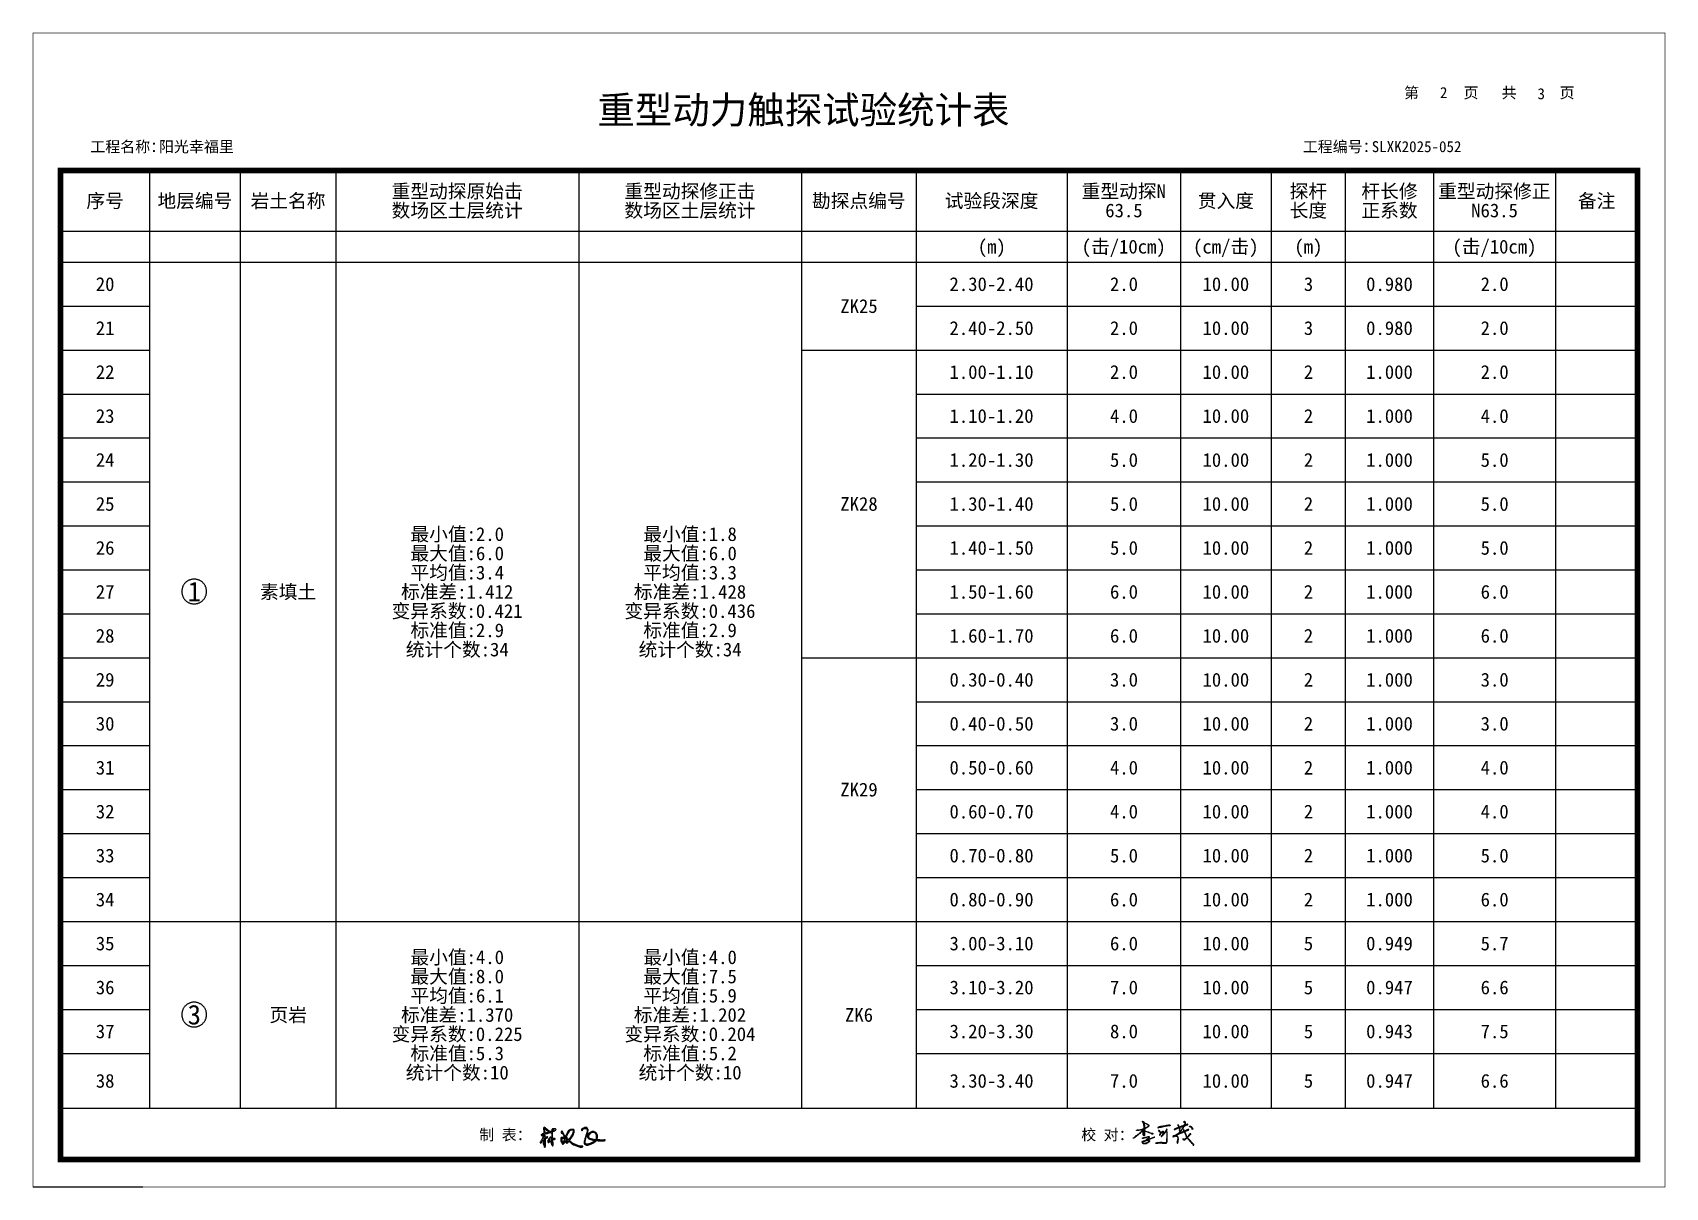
# Model space of a CAD drawing. Header units: millimetres. Extents: x 1134 to 2045, y 653 to 863.
# Drawn here: x 1440.6 to 1737.8, y 652.8 to 863 of the extents above; entities that cross this region are included whole.
import ezdxf
from ezdxf.enums import TextEntityAlignment as Align

# ---------------------------------------------------------------- set-up
doc = ezdxf.new("R2010")
doc.units = ezdxf.units.MM
doc.layers.add('ZZT_TC', color=7, linetype='Continuous')
doc.layers.add('不打印', color=7, linetype='Continuous', plot=False)
doc.styles.add('成果图图块', font='simfang.ttf', dxfattribs={"height": 2.5})
doc.styles.add('成果图模板', font='simfang.ttf')
doc.styles.add('成果表转DWG表体', font='simfang.ttf', dxfattribs={"height": 2.5})

msp = doc.modelspace()

# ---------------------------------------------------------------- texts
at = {"color": 0, "style": '成果表转DWG表体'}
for s, p in [('重型动探原始击', (1505.95, 832.85)), ('重型动探修正击', (1548.33, 832.85)), ('重型动探N', (1631.54, 832.85)), ('探杆', (1669.4, 832.85)), ('杆长修', (1682.46, 832.85)), ('重型动探修正', (1696.43, 832.85)), ('序号', (1450.4, 831.1)), ('地层编号', (1463.34, 831.1)), ('岩土名称', (1480.29, 831.1)), ('数场区土层统计', (1505.95, 829.35)), ('数场区土层统计', (1548.33, 829.35)), ('勘探点编号', (1582.46, 831.1)), ('试验段深度', (1606.63, 831.1)), ('贯入度', (1652.68, 831.1)), ('长度', (1669.4, 829.35)), ('正系数', (1682.46, 829.35)), ('备注', (1721.86, 831.1)), ('63.5', (1635.84, 829.35)), ('N63.5', (1702.44, 829.35)), ('(m)', (1612.64, 822.76)), ('(击/10cm)', (1631.54, 822.76)), ('(cm/击)', (1651.82, 822.76)), ('(m)', (1670.26, 822.76)), ('(击/10cm)', (1699.01, 822.76)), ('20', (1452.12, 815.94)), ('2.30-2.40', (1607.49, 815.94)), ('2.0', (1636.7, 815.94)), ('10.00', (1653.54, 815.94)), ('3', (1671.98, 815.94)), ('0.980', (1683.32, 815.94)), ('2.0', (1704.16, 815.94)), ('ZK25', (1587.62, 811.94)), ('21', (1452.12, 807.94)), ('2.40-2.50', (1607.49, 807.94)), ('2.0', (1636.7, 807.94)), ('10.00', (1653.54, 807.94)), ('3', (1671.98, 807.94)), ('0.980', (1683.32, 807.94)), ('2.0', (1704.16, 807.94)), ('22', (1452.12, 799.94)), ('1.00-1.10', (1607.49, 799.94)), ('2.0', (1636.7, 799.94)), ('10.00', (1653.54, 799.94)), ('2', (1671.98, 799.94)), ('1.000', (1683.32, 799.94)), ('2.0', (1704.16, 799.94)), ('23', (1452.12, 791.94)), ('1.10-1.20', (1607.49, 791.94)), ('4.0', (1636.7, 791.94)), ('10.00', (1653.54, 791.94)), ('2', (1671.98, 791.94)), ('1.000', (1683.32, 791.94)), ('4.0', (1704.16, 791.94)), ('24', (1452.12, 783.94)), ('1.20-1.30', (1607.49, 783.94)), ('5.0', (1636.7, 783.94)), ('10.00', (1653.54, 783.94)), ('2', (1671.98, 783.94)), ('1.000', (1683.32, 783.94)), ('5.0', (1704.16, 783.94)), ('25', (1452.12, 775.94)), ('ZK28', (1587.62, 775.94)), ('1.30-1.40', (1607.49, 775.94)), ('5.0', (1636.7, 775.94)), ('10.00', (1653.54, 775.94)), ('2', (1671.98, 775.94)), ('1.000', (1683.32, 775.94)), ('5.0', (1704.16, 775.94)), ('最小值:2.0', (1509.38, 770.44)), ('最小值:1.8', (1551.76, 770.44)), ('26', (1452.12, 767.94)), ('最大值:6.0', (1509.38, 766.94)), ('最大值:6.0', (1551.76, 766.94)), ('1.40-1.50', (1607.49, 767.94)), ('5.0', (1636.7, 767.94)), ('10.00', (1653.54, 767.94)), ('2', (1671.98, 767.94)), ('1.000', (1683.32, 767.94)), ('5.0', (1704.16, 767.94)), ('平均值:3.4', (1509.38, 763.44)), ('平均值:3.3', (1551.76, 763.44)), ('27', (1452.12, 759.94)), ('素填土', (1482.01, 759.94)), ('标准差:1.412', (1507.67, 759.94)), ('标准差:1.428', (1550.05, 759.94)), ('1.50-1.60', (1607.49, 759.94)), ('6.0', (1636.7, 759.94)), ('10.00', (1653.54, 759.94)), ('2', (1671.98, 759.94)), ('1.000', (1683.32, 759.94)), ('6.0', (1704.16, 759.94)), ('变异系数:0.421', (1505.95, 756.44)), ('变异系数:0.436', (1548.33, 756.44)), ('标准值:2.9', (1509.38, 752.94)), ('标准值:2.9', (1551.76, 752.94)), ('28', (1452.12, 751.94)), ('统计个数:34', (1508.53, 749.44)), ('统计个数:34', (1550.91, 749.44)), ('1.60-1.70', (1607.49, 751.94)), ('6.0', (1636.7, 751.94)), ('10.00', (1653.54, 751.94)), ('2', (1671.98, 751.94)), ('1.000', (1683.32, 751.94)), ('6.0', (1704.16, 751.94)), ('29', (1452.12, 743.94)), ('0.30-0.40', (1607.49, 743.94)), ('3.0', (1636.7, 743.94)), ('10.00', (1653.54, 743.94)), ('2', (1671.98, 743.94)), ('1.000', (1683.32, 743.94)), ('3.0', (1704.16, 743.94)), ('30', (1452.12, 735.94)), ('0.40-0.50', (1607.49, 735.94)), ('3.0', (1636.7, 735.94)), ('10.00', (1653.54, 735.94)), ('2', (1671.98, 735.94)), ('1.000', (1683.32, 735.94)), ('3.0', (1704.16, 735.94)), ('31', (1452.12, 727.94)), ('0.50-0.60', (1607.49, 727.94)), ('4.0', (1636.7, 727.94)), ('10.00', (1653.54, 727.94)), ('2', (1671.98, 727.94)), ('1.000', (1683.32, 727.94)), ('4.0', (1704.16, 727.94)), ('ZK29', (1587.62, 723.94)), ('32', (1452.12, 719.94)), ('0.60-0.70', (1607.49, 719.94)), ('4.0', (1636.7, 719.94)), ('10.00', (1653.54, 719.94)), ('2', (1671.98, 719.94)), ('1.000', (1683.32, 719.94)), ('4.0', (1704.16, 719.94)), ('33', (1452.12, 711.94)), ('0.70-0.80', (1607.49, 711.94)), ('5.0', (1636.7, 711.94)), ('10.00', (1653.54, 711.94)), ('2', (1671.98, 711.94)), ('1.000', (1683.32, 711.94)), ('5.0', (1704.16, 711.94)), ('34', (1452.12, 703.94)), ('0.80-0.90', (1607.49, 703.94)), ('6.0', (1636.7, 703.94)), ('10.00', (1653.54, 703.94)), ('2', (1671.98, 703.94)), ('1.000', (1683.32, 703.94)), ('6.0', (1704.16, 703.94)), ('35', (1452.12, 695.94)), ('3.00-3.10', (1607.49, 695.94)), ('6.0', (1636.7, 695.94)), ('10.00', (1653.54, 695.94)), ('5', (1671.98, 695.94)), ('0.949', (1683.32, 695.94)), ('5.7', (1704.16, 695.94)), ('最小值:4.0', (1509.38, 693.44)), ('最小值:4.0', (1551.76, 693.44)), ('最大值:8.0', (1509.38, 689.94)), ('最大值:7.5', (1551.76, 689.94)), ('36', (1452.12, 687.94)), ('3.10-3.20', (1607.49, 687.94)), ('7.0', (1636.7, 687.94)), ('10.00', (1653.54, 687.94)), ('5', (1671.98, 687.94)), ('0.947', (1683.32, 687.94)), ('6.6', (1704.16, 687.94)), ('平均值:6.1', (1509.38, 686.44)), ('平均值:5.9', (1551.76, 686.44)), ('页岩', (1483.73, 682.94)), ('标准差:1.370', (1507.67, 682.94)), ('标准差:1.202', (1550.05, 682.94)), ('ZK6', (1588.48, 682.94)), ('37', (1452.12, 679.94)), ('变异系数:0.225', (1505.95, 679.44)), ('变异系数:0.204', (1548.33, 679.44)), ('3.20-3.30', (1607.49, 679.94)), ('8.0', (1636.7, 679.94)), ('10.00', (1653.54, 679.94)), ('5', (1671.98, 679.94)), ('0.943', (1683.32, 679.94)), ('7.5', (1704.16, 679.94)), ('标准值:5.3', (1509.38, 675.94)), ('标准值:5.2', (1551.76, 675.94)), ('统计个数:10', (1508.53, 672.44)), ('统计个数:10', (1550.91, 672.44)), ('38', (1452.12, 670.94)), ('3.30-3.40', (1607.49, 670.94)), ('7.0', (1636.7, 670.94)), ('10.00', (1653.54, 670.94)), ('5', (1671.98, 670.94)), ('0.947', (1683.32, 670.94)), ('6.6', (1704.16, 670.94))]:
    msp.add_text(s, height=2.5, dxfattribs=at).set_placement(p)

# ---------------------------------------------------------------- blocks, each defined once
blk = doc.blocks.new('DCBH-1--1')
at = {"layer": 'ZZT_TC', "color": 7}
blk.add_polyline3d([(-0.19, 2.31, 0), (-0.3, 2.31, 0), (-0.41, 2.3, 0), (-0.52, 2.29, 0), (-0.63, 2.27, 0), (-0.73, 2.24, 0), (-0.84, 2.21, 0), (-0.95, 2.18, 0), (-1.05, 2.14, 0), (-1.15, 2.09, 0), (-1.25, 2.04, 0), (-1.35, 1.99, 0), (-1.44, 1.93, 0), (-1.53, 1.87, 0), (-1.62, 1.8, 0), (-1.7, 1.73, 0), (-1.78, 1.65, 0), (-1.86, 1.57, 0), (-1.93, 1.49, 0), (-2, 1.4, 0), (-2.06, 1.31, 0), (-2.12, 1.22, 0), (-2.17, 1.12, 0), (-2.22, 1.02, 0), (-2.27, 0.92, 0), (-2.31, 0.82, 0), (-2.34, 0.71, 0), (-2.37, 0.61, 0), (-2.4, 0.5, 0), (-2.41, 0.39, 0), (-2.43, 0.28, 0), (-2.44, 0.17, 0), (-2.44, 0.06, 0), (-2.44, -0.05, 0), (-2.43, -0.16, 0), (-2.41, -0.27, 0), (-2.4, -0.38, 0), (-2.37, -0.49, 0), (-2.34, -0.6, 0), (-2.31, -0.7, 0), (-2.27, -0.8, 0), (-2.22, -0.9, 0), (-2.17, -1, 0), (-2.12, -1.1, 0), (-2.06, -1.19, 0), (-2, -1.28, 0), (-1.93, -1.37, 0), (-1.86, -1.45, 0), (-1.78, -1.53, 0), (-1.7, -1.61, 0), (-1.62, -1.68, 0), (-1.53, -1.75, 0), (-1.44, -1.81, 0), (-1.35, -1.87, 0), (-1.25, -1.93, 0), (-1.15, -1.98, 0), (-1.05, -2.02, 0), (-0.95, -2.06, 0), (-0.84, -2.1, 0), (-0.73, -2.13, 0), (-0.63, -2.15, 0), (-0.52, -2.17, 0), (-0.41, -2.18, 0), (-0.3, -2.19, 0), (-0.19, -2.19, 0), (-0.08, -2.19, 0), (0.03, -2.18, 0), (0.14, -2.17, 0), (0.25, -2.15, 0), (0.36, -2.13, 0), (0.47, -2.1, 0), (0.57, -2.06, 0), (0.67, -2.02, 0), (0.77, -1.98, 0), (0.87, -1.93, 0), (0.97, -1.87, 0), (1.06, -1.81, 0), (1.15, -1.75, 0), (1.24, -1.68, 0), (1.32, -1.61, 0), (1.4, -1.53, 0), (1.48, -1.45, 0), (1.55, -1.37, 0), (1.62, -1.28, 0), (1.68, -1.19, 0), (1.74, -1.1, 0), (1.8, -1, 0), (1.85, -0.9, 0), (1.89, -0.8, 0), (1.93, -0.7, 0), (1.97, -0.6, 0), (2, -0.49, 0), (2.02, -0.38, 0), (2.04, -0.27, 0), (2.05, -0.16, 0), (2.06, -0.05, 0), (2.06, 0.06, 0), (2.06, 0.17, 0), (2.05, 0.28, 0), (2.04, 0.39, 0), (2.02, 0.5, 0), (2, 0.61, 0), (1.97, 0.71, 0), (1.93, 0.82, 0), (1.89, 0.92, 0), (1.85, 1.02, 0), (1.8, 1.12, 0), (1.74, 1.22, 0), (1.68, 1.31, 0), (1.62, 1.4, 0), (1.55, 1.49, 0), (1.48, 1.57, 0), (1.4, 1.65, 0), (1.32, 1.73, 0), (1.24, 1.8, 0), (1.15, 1.87, 0), (1.06, 1.93, 0), (0.97, 1.99, 0), (0.87, 2.04, 0), (0.77, 2.09, 0), (0.67, 2.14, 0), (0.57, 2.18, 0), (0.47, 2.21, 0), (0.36, 2.24, 0), (0.25, 2.27, 0), (0.14, 2.29, 0), (0.03, 2.3, 0), (-0.08, 2.31, 0), (-0.19, 2.31, 0)], dxfattribs=at)
at = {"style": '成果图图块'}
blk.add_text('1', height=3.57, dxfattribs=at).set_placement((-0.16, -1.74), align=Align.CENTER)
blk = doc.blocks.new('DCBH-3--')
at = {"layer": 'ZZT_TC', "color": 7}
blk.add_polyline3d([(-0.19, 2.31, 0), (-0.3, 2.31, 0), (-0.41, 2.3, 0), (-0.52, 2.29, 0), (-0.63, 2.27, 0), (-0.73, 2.24, 0), (-0.84, 2.21, 0), (-0.95, 2.18, 0), (-1.05, 2.14, 0), (-1.15, 2.09, 0), (-1.25, 2.04, 0), (-1.35, 1.99, 0), (-1.44, 1.93, 0), (-1.53, 1.87, 0), (-1.62, 1.8, 0), (-1.7, 1.73, 0), (-1.78, 1.65, 0), (-1.86, 1.57, 0), (-1.93, 1.49, 0), (-2, 1.4, 0), (-2.06, 1.31, 0), (-2.12, 1.22, 0), (-2.17, 1.12, 0), (-2.22, 1.02, 0), (-2.27, 0.92, 0), (-2.31, 0.82, 0), (-2.34, 0.71, 0), (-2.37, 0.61, 0), (-2.4, 0.5, 0), (-2.41, 0.39, 0), (-2.43, 0.28, 0), (-2.44, 0.17, 0), (-2.44, 0.06, 0), (-2.44, -0.05, 0), (-2.43, -0.16, 0), (-2.41, -0.27, 0), (-2.4, -0.38, 0), (-2.37, -0.49, 0), (-2.34, -0.6, 0), (-2.31, -0.7, 0), (-2.27, -0.8, 0), (-2.22, -0.9, 0), (-2.17, -1, 0), (-2.12, -1.1, 0), (-2.06, -1.19, 0), (-2, -1.28, 0), (-1.93, -1.37, 0), (-1.86, -1.45, 0), (-1.78, -1.53, 0), (-1.7, -1.61, 0), (-1.62, -1.68, 0), (-1.53, -1.75, 0), (-1.44, -1.81, 0), (-1.35, -1.87, 0), (-1.25, -1.93, 0), (-1.15, -1.98, 0), (-1.05, -2.02, 0), (-0.95, -2.06, 0), (-0.84, -2.1, 0), (-0.73, -2.13, 0), (-0.63, -2.15, 0), (-0.52, -2.17, 0), (-0.41, -2.18, 0), (-0.3, -2.19, 0), (-0.19, -2.19, 0), (-0.08, -2.19, 0), (0.03, -2.18, 0), (0.14, -2.17, 0), (0.25, -2.15, 0), (0.36, -2.13, 0), (0.47, -2.1, 0), (0.57, -2.06, 0), (0.67, -2.02, 0), (0.77, -1.98, 0), (0.87, -1.93, 0), (0.97, -1.87, 0), (1.06, -1.81, 0), (1.15, -1.75, 0), (1.24, -1.68, 0), (1.32, -1.61, 0), (1.4, -1.53, 0), (1.48, -1.45, 0), (1.55, -1.37, 0), (1.62, -1.28, 0), (1.68, -1.19, 0), (1.74, -1.1, 0), (1.8, -1, 0), (1.85, -0.9, 0), (1.89, -0.8, 0), (1.93, -0.7, 0), (1.97, -0.6, 0), (2, -0.49, 0), (2.02, -0.38, 0), (2.04, -0.27, 0), (2.05, -0.16, 0), (2.06, -0.05, 0), (2.06, 0.06, 0), (2.06, 0.17, 0), (2.05, 0.28, 0), (2.04, 0.39, 0), (2.02, 0.5, 0), (2, 0.61, 0), (1.97, 0.71, 0), (1.93, 0.82, 0), (1.89, 0.92, 0), (1.85, 1.02, 0), (1.8, 1.12, 0), (1.74, 1.22, 0), (1.68, 1.31, 0), (1.62, 1.4, 0), (1.55, 1.49, 0), (1.48, 1.57, 0), (1.4, 1.65, 0), (1.32, 1.73, 0), (1.24, 1.8, 0), (1.15, 1.87, 0), (1.06, 1.93, 0), (0.97, 1.99, 0), (0.87, 2.04, 0), (0.77, 2.09, 0), (0.67, 2.14, 0), (0.57, 2.18, 0), (0.47, 2.21, 0), (0.36, 2.24, 0), (0.25, 2.27, 0), (0.14, 2.29, 0), (0.03, 2.3, 0), (-0.08, 2.31, 0), (-0.19, 2.31, 0)], dxfattribs=at)
at = {"style": '成果图图块'}
blk.add_text('3', height=3.57, dxfattribs=at).set_placement((-0.16, -1.74), align=Align.CENTER)
blk = doc.blocks.new('动探试验统计表图框模板（昇龙3）.dwg1', base_point=(5, 185))
h = blk.add_hatch(color=256)
edge = h.paths.add_edge_path()
edge.add_spline(control_points=[(201.07, 10.4), (201.04, 10.39), (201, 10.37), (200.93, 10.34), (200.87, 10.33), (200.8, 10.38), (200.8, 10.28), (200.92, 10.27), (201.08, 10.28), (201.35, 10.32), (201.62, 10.37), (201.87, 10.44), (202.05, 10.47), (202.13, 10.53), (202.21, 10.56), (202.17, 10.41), (202.22, 10.33), (202.19, 10.24), (202.22, 10.18), (202.15, 10.19), (202.09, 10.16), (202.11, 10.26), (202.11, 10.32), (202.1, 10.39), (202.01, 10.41), (201.9, 10.24), (201.69, 10.09), (201.41, 9.79), (201.02, 9.47), (200.62, 9.24), (200.39, 8.93), (200.25, 8.96), (200.21, 8.89), (200.26, 8.89), (200.31, 8.86), (200.53, 9.07), (200.85, 9.23), (201.24, 9.58), (201.51, 9.83), (201.68, 9.99), (201.77, 10.07), (201.87, 10.05), (201.94, 10.07), (202.03, 10.12), (202.06, 10.04), (202.02, 9.92), (202.03, 9.71), (202.04, 9.52), (202.1, 9.38), (202.15, 9.31), (202.22, 9.28), (202.26, 9.34), (202.26, 9.48), (202.29, 9.69), (202.27, 9.9), (202.29, 10.03), (202.27, 10.13), (202.45, 10.11), (202.65, 10.04), (202.96, 9.93), (203.25, 9.82), (203.43, 9.75), (203.55, 9.71), (203.61, 9.69), (203.64, 9.68), (203.68, 9.67), (203.62, 9.64), (203.65, 9.6), (203.71, 9.63), (203.77, 9.59), (203.81, 9.65), (203.83, 9.69), (203.81, 9.75), (203.74, 9.76), (203.53, 9.75), (203.18, 9.94), (202.77, 10.07), (202.49, 10.16), (202.38, 10.18), (202.33, 10.19), (202.3, 10.18), (202.28, 10.2), (202.3, 10.28), (202.26, 10.38), (202.29, 10.48), (202.28, 10.58), (202.4, 10.6), (202.53, 10.7), (202.74, 10.79), (202.93, 10.91), (203.05, 11.02), (203.07, 11.1), (203.09, 11.17), (203.06, 11.23), (203.01, 11.3), (202.92, 11.35), (202.79, 11.45), (202.61, 11.53), (202.42, 11.58), (202.29, 11.66), (202.19, 11.69), (202.14, 11.77), (202.11, 11.84), (202.07, 11.92), (202.01, 11.92), (201.97, 11.95), (201.93, 11.93), (201.91, 11.88), (201.96, 11.83), (202.04, 11.78), (202.12, 11.55), (202.17, 11.25), (202.21, 10.91), (202.19, 10.74), (202.21, 10.61), (202.06, 10.59), (201.94, 10.52), (201.73, 10.48), (201.55, 10.41), (201.32, 10.4), (201.22, 10.37), (201.07, 10.32), (201.08, 10.36), (201.12, 10.37), (201.08, 10.37), (201.1, 10.4), (201.08, 10.4), (201.07, 10.4)], knot_values=[0, 0, 0, 0, 0.091841, 0.141659, 0.236025, 0.264396, 0.332921, 0.388613, 0.589966, 0.843295, 1.176629, 1.425196, 1.619991, 1.700549, 1.745735, 1.830434, 1.987843, 2.07365, 2.0945, 2.154606, 2.200447, 2.265553, 2.358018, 2.408796, 2.450379, 2.601599, 2.911975, 3.286205, 3.778565, 4.436739, 4.717676, 4.78013, 4.829107, 4.86475, 4.898908, 5.001169, 5.59981, 6.109519, 6.527063, 6.720562, 6.794121, 6.873287, 7.005836, 7.058167, 7.086204, 7.230576, 7.450666, 7.675664, 7.81065, 7.896416, 7.944362, 7.994112, 8.086252, 8.368905, 8.612866, 8.711098, 8.777347, 8.864967, 9.104388, 9.542602, 9.796921, 10.024141, 10.123159, 10.180485, 10.218007, 10.229472, 10.272228, 10.300575, 10.337934, 10.428935, 10.477906, 10.517486, 10.553335, 10.658606, 10.701792, 11.19311, 11.765328, 12.007591, 12.078873, 12.121258, 12.149772, 12.164939, 12.205533, 12.357162, 12.487448, 12.517803, 12.623815, 12.759422, 13.058867, 13.287153, 13.434274, 13.506465, 13.560586, 13.620323, 13.711858, 13.810244, 13.920941, 14.203325, 14.39788, 14.519664, 14.653871, 14.682112, 14.814463, 14.875925, 14.935031, 14.981822, 15.011422, 15.056542, 15.121897, 15.207316, 15.325746, 15.828334, 16.137777, 16.337041, 16.381876, 16.48025, 16.691322, 16.853676, 17.095797, 17.291285, 17.460195, 17.548953, 17.558135, 17.584702, 17.600454, 17.621442, 17.64393, 17.64393, 17.64393, 17.64393], degree=3, periodic=0)
edge = h.paths.add_edge_path(flags=16)
edge.add_spline(control_points=[(202.1, 10.11), (202.11, 10.11), (202.14, 10.13), (202.2, 10.14), (202.22, 10.06), (202.2, 9.96), (202.2, 9.81), (202.2, 9.68), (202.19, 9.57), (202.2, 9.51), (202.2, 9.43), (202.13, 9.49), (202.13, 9.58), (202.11, 9.72), (202.1, 9.87), (202.09, 9.99), (202.1, 10.07), (202.1, 10.1), (202.1, 10.11)], knot_values=[0, 0, 0, 0, 0.048175, 0.096646, 0.133277, 0.245269, 0.410545, 0.566607, 0.662658, 0.729895, 0.780067, 0.821444, 0.928133, 1.053887, 1.246152, 1.372153, 1.432468, 1.467227, 1.467227, 1.467227, 1.467227], degree=3, periodic=0)
edge = h.paths.add_edge_path(flags=16)
edge.add_spline(control_points=[(202.03, 10.28), (202, 10.26), (201.94, 10.21), (201.87, 10.17), (201.84, 10.08), (201.97, 10.15), (202.05, 10.16), (202.06, 10.22), (202.06, 10.26), (202.05, 10.28), (202.04, 10.28), (202.03, 10.28)], knot_values=[0, 0, 0, 0, 0.122444, 0.224424, 0.241494, 0.373737, 0.435027, 0.498564, 0.535398, 0.548255, 0.563469, 0.563469, 0.563469, 0.563469], degree=3, periodic=0)
edge = h.paths.add_edge_path(flags=16)
edge.add_spline(control_points=[(202.21, 11.63), (202.27, 11.6), (202.39, 11.55), (202.58, 11.49), (202.73, 11.4), (202.88, 11.35), (202.96, 11.26), (203.03, 11.19), (203.01, 11.07), (202.87, 10.97), (202.71, 10.86), (202.53, 10.77), (202.41, 10.71), (202.35, 10.68), (202.27, 10.66), (202.32, 10.88), (202.29, 11.05), (202.25, 11.3), (202.24, 11.48), (202.2, 11.57), (202.21, 11.62), (202.21, 11.63)], knot_values=[0, 0, 0, 0, 0.210614, 0.396737, 0.56967, 0.751186, 0.835512, 0.933329, 1.036231, 1.149935, 1.42972, 1.636861, 1.745961, 1.819552, 1.844071, 1.966781, 2.218805, 2.532882, 2.668482, 2.777763, 2.807014, 2.807014, 2.807014, 2.807014], degree=3, periodic=0)
h = blk.add_hatch(color=256)
edge = h.paths.add_edge_path()
edge.add_spline(control_points=[(207.71, 10.51), (207.76, 10.53), (207.9, 10.59), (208.13, 10.69), (208.35, 10.79), (208.48, 10.83), (208.58, 10.85), (208.45, 10.98), (208.45, 11.08), (208.4, 11.18), (208.33, 11.22), (208.37, 11.3), (208.45, 11.27), (208.48, 11.15), (208.57, 11.07), (208.58, 10.85), (208.73, 10.95), (208.86, 10.98), (209.05, 11.03), (209.24, 11.12), (209.4, 11.16), (209.54, 11.22), (209.58, 11.38), (209.65, 11.53), (209.64, 11.66), (209.64, 11.76), (209.56, 11.79), (209.49, 11.78), (209.36, 11.8), (209.5, 11.88), (209.59, 11.9), (209.68, 11.85), (209.75, 11.77), (209.74, 11.66), (209.75, 11.54), (209.7, 11.44), (209.65, 11.33), (209.63, 11.27), (209.6, 11.21), (209.74, 11.29), (209.84, 11.3), (209.98, 11.36), (210.08, 11.37), (210.13, 11.42), (210.19, 11.38), (210.13, 11.3), (209.97, 11.29), (209.81, 11.19), (209.59, 11.2), (209.52, 11), (209.4, 10.85), (209.28, 10.63), (209.13, 10.46), (209, 10.22), (208.83, 10.05), (208.71, 9.9), (208.63, 9.82), (208.58, 9.77), (208.51, 9.7), (208.78, 9.82), (208.9, 9.87), (209.18, 10), (209.33, 10.08), (209.53, 10.13), (209.39, 10.27), (209.37, 10.36), (209.35, 10.48), (209.46, 10.44), (209.46, 10.32), (209.55, 10.25), (209.58, 10.13), (209.73, 10.27), (209.88, 10.31), (210.09, 10.41), (210.23, 10.45), (210.33, 10.46), (210.36, 10.4), (210.3, 10.36), (210.23, 10.33), (210.13, 10.32), (210.07, 10.23), (209.99, 10.29), (209.88, 10.23), (209.77, 10.15), (209.67, 10.13), (209.58, 10.1), (209.67, 9.99), (209.72, 9.85), (209.82, 9.63), (209.87, 9.38), (210, 9.23), (210.03, 9.1), (210.1, 9.07), (210.17, 9.15), (210.25, 9.24), (210.33, 9.39), (210.42, 9.51), (210.51, 9.61), (210.6, 9.62), (210.63, 9.67), (210.69, 9.68), (210.7, 9.6), (210.65, 9.53), (210.52, 9.5), (210.43, 9.34), (210.32, 9.17), (210.21, 9.08), (210.1, 9.01), (210.24, 8.91), (210.3, 8.72), (210.54, 8.49), (210.75, 8.27), (210.93, 8.07), (211.02, 7.92), (211.14, 7.85), (211.24, 7.78), (211.26, 7.68), (211.26, 7.6), (211.19, 7.59), (211.15, 7.62), (211.03, 7.68), (211.2, 7.63), (211.17, 7.7), (211.14, 7.75), (211.07, 7.82), (210.92, 7.91), (210.76, 8.08), (210.59, 8.29), (210.4, 8.49), (210.25, 8.7), (210.1, 8.82), (210.09, 8.93), (210.01, 8.96), (209.95, 8.82), (209.83, 8.75), (209.7, 8.63), (209.54, 8.57), (209.39, 8.6), (209.28, 8.64), (209.25, 8.71), (209.24, 8.8), (209.31, 8.72), (209.36, 8.69), (209.45, 8.63), (209.56, 8.68), (209.67, 8.75), (209.8, 8.84), (209.88, 8.94), (210.03, 9.04), (209.84, 9.19), (209.79, 9.42), (209.7, 9.69), (209.6, 9.88), (209.56, 9.99), (209.47, 10.09), (209.21, 9.85), (208.92, 9.8), (208.59, 9.66), (208.36, 9.53), (208.16, 9.45), (208.07, 9.37), (207.96, 9.35), (208.05, 9.27), (208.19, 9.33), (208.32, 9.2), (208.42, 9.07), (208.44, 8.87), (208.46, 8.66), (208.4, 8.43), (208.4, 8.21), (208.35, 8.07), (208.25, 7.93), (208.17, 8.08), (208.21, 8.24), (208.28, 8.43), (208.28, 8.57), (208.35, 8.66), (208.35, 8.45), (208.28, 8.35), (208.27, 8.21), (208.25, 8.04), (208.36, 8.26), (208.37, 8.39), (208.36, 8.59), (208.39, 8.77), (208.36, 8.95), (208.29, 9.13), (208.18, 9.21), (208.08, 9.23), (208.01, 9.24), (207.91, 9.2), (207.93, 9.31), (207.81, 9.23), (207.7, 9.18), (207.56, 9.13), (207.47, 9.07), (207.38, 9.13), (207.56, 9.28), (207.8, 9.34), (208.11, 9.51), (208.37, 9.66), (208.58, 9.86), (208.79, 10.1), (209.05, 10.41), (209.25, 10.75), (209.39, 10.94), (209.52, 11.11), (209.34, 11.1), (209.19, 10.99), (208.94, 10.91), (208.73, 10.89), (208.62, 10.77), (208.69, 10.7), (208.67, 10.52), (208.73, 10.72), (208.77, 10.59), (208.69, 10.54), (208.73, 10.42), (208.74, 10.3), (208.64, 10.25), (208.55, 10.3), (208.67, 10.41), (208.63, 10.55), (208.6, 10.67), (208.53, 10.81), (208.34, 10.65), (208.15, 10.59), (207.94, 10.52), (207.82, 10.44), (207.7, 10.42), (207.68, 10.49), (207.7, 10.51), (207.71, 10.51)], knot_values=[0, 0, 0, 0, 0.157874, 0.462052, 0.769284, 0.864138, 0.901518, 1.019454, 1.184481, 1.271726, 1.333799, 1.3926, 1.475012, 1.520565, 1.736548, 1.874428, 1.952691, 2.156997, 2.318971, 2.527364, 2.783136, 2.813007, 2.986565, 3.204086, 3.317184, 3.392995, 3.474022, 3.537895, 3.620697, 3.719934, 3.834764, 3.921778, 4.011515, 4.150766, 4.2289, 4.363474, 4.496284, 4.558679, 4.580774, 4.669602, 4.829985, 4.99196, 5.073958, 5.137911, 5.1805, 5.235065, 5.377865, 5.627075, 5.810476, 5.933381, 6.203623, 6.412404, 6.660347, 6.900043, 7.219189, 7.36543, 7.493113, 7.550637, 7.60401, 7.700069, 8.06813, 8.288358, 8.538571, 8.628093, 8.797616, 8.909012, 8.983335, 9.051796, 9.161277, 9.310034, 9.364024, 9.467827, 9.724995, 9.94681, 10.118878, 10.172998, 10.220081, 10.265223, 10.366111, 10.471871, 10.551045, 10.613486, 10.709545, 10.896099, 10.997793, 11.039019, 11.145661, 11.271856, 11.545112, 11.821163, 12.046685, 12.151607, 12.164465, 12.26282, 12.412155, 12.546342, 12.755959, 12.872776, 12.928068, 13.013619, 13.035179, 13.100236, 13.182133, 13.30258, 13.44585, 13.718578, 13.864044, 13.944615, 14.015176, 14.268472, 14.577047, 14.963716, 15.2041, 15.367282, 15.474133, 15.623966, 15.712189, 15.77995, 15.81918, 15.883791, 15.956312, 16.050849, 16.088316, 16.136088, 16.216631, 16.397667, 16.658094, 16.904087, 17.211895, 17.486966, 17.689338, 17.750728, 17.783033, 17.909595, 18.082158, 18.226559, 18.434353, 18.564887, 18.691279, 18.745812, 18.801918, 18.865071, 18.93928, 19.026607, 19.146943, 19.279965, 19.420786, 19.607564, 19.71392, 19.838722, 20.152322, 20.470551, 20.675095, 20.791002, 20.819749, 21.070365, 21.518471, 21.827631, 22.109524, 22.327699, 22.448314, 22.514245, 22.550179, 22.732611, 22.90261, 23.054815, 23.230583, 23.484129, 23.694287, 23.93506, 24.115058, 24.211329, 24.292443, 24.49462, 24.7203, 24.891031, 24.918478, 25.016188, 25.232004, 25.405884, 25.476994, 25.591651, 25.835146, 25.996828, 26.160532, 26.386178, 26.55661, 26.704087, 26.775099, 26.868809, 26.929197, 26.994253, 27.039927, 27.249015, 27.421766, 27.492538, 27.553526, 27.647071, 28.015168, 28.406214, 28.654986, 28.915055, 29.276591, 29.604714, 30.151935, 30.359326, 30.484767, 30.545755, 30.770811, 31.078999, 31.323424, 31.381337, 31.519638, 31.590095, 31.69294, 31.747658, 31.832707, 31.941983, 32.083798, 32.163622, 32.215455, 32.337898, 32.478148, 32.649771, 32.711502, 32.907397, 33.159708, 33.382576, 33.530285, 33.620803, 33.671604, 33.697626, 33.697626, 33.697626, 33.697626], degree=3, periodic=0)
edge = h.paths.add_edge_path(flags=17)
edge.add_spline(control_points=[(210.49, 10.95), (210.53, 10.95), (210.67, 10.98), (210.8, 10.78), (210.96, 10.65), (210.92, 10.45), (211.1, 10.48), (211.02, 10.76), (210.88, 10.87), (210.78, 11.02), (210.65, 11.03), (210.54, 11.06), (210.48, 11.02), (210.46, 10.98), (210.48, 10.96), (210.49, 10.95)], knot_values=[0, 0, 0, 0, 0.116994, 0.400639, 0.602686, 0.74586, 0.79161, 1.039235, 1.29427, 1.403425, 1.534457, 1.670901, 1.724416, 1.74629, 1.794116, 1.794116, 1.794116, 1.794116], degree=3, periodic=0)
h = blk.add_hatch(color=256)
h.paths.add_polyline_path([(94.55, 9.36), (94.55, 9.57), (94.55, 9.99), (94.58, 9.99), (94.6, 10.04), (94.58, 10.06), (94.79, 10.15), (94.88, 10.2), (95.06, 10.34), (95.11, 10.37), (95.17, 10.39), (95.18, 10.45), (95.16, 10.5), (95.11, 10.54), (95.1, 10.55), (95.09, 10.56), (95.08, 10.57), (94.86, 10.57), (94.75, 10.57), (94.53, 10.57), (94.49, 10.54), (94.48, 10.52), (94.44, 10.48), (94.43, 10.33), (94.42, 10.26), (94.37, 10.12), (94.33, 10.07), (94.28, 10.05), (94.22, 10.06), (94.11, 10.1), (94.05, 10.12), (93.95, 10.17), (93.86, 10.24), (93.82, 10.27), (93.75, 10.35), (93.7, 10.35), (93.66, 10.37), (93.64, 10.41), (93.39, 10.59), (93.27, 10.68), (93.02, 10.86), (92.99, 10.84), (92.95, 10.83), (92.9, 10.69), (92.9, 10.61), (92.93, 10.46), (92.96, 10.31), (92.96, 10.22), (92.95, 10.06), (93.01, 9.96), (93.01, 9.88), (92.97, 9.77), (92.81, 9.69), (92.74, 9.65), (92.58, 9.57), (92.56, 9.55), (92.54, 9.54), (92.51, 9.55), (92.5, 9.51), (92.5, 9.49), (92.49, 9.44), (92.52, 9.43), (92.52, 9.4), (92.51, 9.37), (92.63, 9.35), (92.7, 9.33), (92.8, 9.26), (92.75, 8.99), (92.71, 8.85), (92.58, 8.61), (92.53, 8.5), (92.5, 8.45), (92.42, 8.35), (92.34, 8.23), (92.31, 8.16), (92.27, 8.03), (92.34, 8.02), (92.4, 8.01), (92.46, 8.03), (92.49, 8.05), (92.53, 8.1), (92.62, 8.27), (92.66, 8.36), (92.75, 8.54), (92.75, 8.56), (92.78, 8.57), (92.8, 8.55), (92.83, 8.46), (92.84, 8.41), (92.87, 8.32), (92.87, 8.16), (92.87, 8.08), (92.87, 7.92), (92.92, 7.7), (92.95, 7.59), (93.02, 7.37), (93.04, 7.33), (93.05, 7.31), (93.07, 7.26), (93.11, 7.27), (93.14, 7.26), (93.15, 7.23), (93.18, 7.26), (93.2, 7.28), (93.24, 7.32), (93.21, 7.36), (93.23, 7.42), (93.27, 7.44), (93.27, 7.78), (93.27, 7.95), (93.27, 8.28), (93.25, 8.28), (93.24, 8.28), (93.24, 8.51), (93.24, 8.63), (93.24, 8.86), (93.36, 8.85), (93.43, 8.87), (93.53, 8.94), (93.57, 8.96), (93.6, 8.97), (93.64, 8.99), (93.65, 9.02), (93.66, 9.04), (93.66, 9.08), (93.63, 9.13), (93.57, 9.14), (93.53, 9.1), (93.49, 9.09), (93.47, 9.08), (93.46, 9.04), (93.38, 9.02), (93.32, 9.03), (93.26, 9.08), (93.23, 9.1), (93.22, 9.11), (93.2, 9.14), (93.23, 9.23), (93.23, 9.28), (93.22, 9.37), (93.21, 9.41), (93.2, 9.43), (93.17, 9.44), (93.15, 9.53), (93.16, 9.58), (93.2, 9.66), (93.5, 9.71), (93.65, 9.75), (93.93, 9.84), (93.99, 9.9), (94.04, 9.91), (94.11, 9.9), (94.22, 9.87), (94.29, 9.87), (94.4, 9.88), (94.4, 9.52), (94.4, 9.34), (94.4, 8.97), (94.34, 8.96), (94.3, 8.97), (94.26, 9.01), (94.26, 9.04), (94.26, 9.08), (94.2, 9.09), (94.16, 9.08), (94.11, 9.04), (94.01, 8.86), (93.94, 8.78), (93.78, 8.64), (93.79, 8.57), (93.77, 8.52), (93.71, 8.46), (93.69, 8.32), (93.7, 8.24), (93.75, 8.1), (93.83, 8.08), (93.88, 8.09), (93.95, 8.14), (94.02, 8.22), (94.06, 8.27), (94.13, 8.35), (94.17, 8.35), (94.18, 8.35), (94.22, 8.35), (94.22, 8.2), (94.24, 8.12), (94.29, 7.97), (94.33, 7.81), (94.36, 7.72), (94.46, 7.59), (94.48, 7.57), (94.49, 7.54), (94.48, 7.52), (94.52, 7.51), (94.54, 7.5), (94.58, 7.5), (94.64, 7.53), (94.69, 7.55), (94.69, 7.71), (94.69, 7.79), (94.69, 7.95), (94.66, 8.04), (94.65, 8.08), (94.62, 8.17), (94.61, 8.36), (94.6, 8.46), (94.6, 8.64), (94.64, 8.7), (94.71, 8.7), (94.77, 8.66), (94.86, 8.62), (94.93, 8.63), (95.02, 8.68), (95.03, 8.73), (95.02, 8.76), (94.98, 8.79), (94.82, 8.8), (94.74, 8.82), (94.58, 8.86), (94.6, 8.89), (94.58, 8.93), (94.55, 8.94)])
h.paths.add_polyline_path([(94.4, 8.79), (94.46, 8.56), (94.47, 8.44), (94.49, 8.21), (94.54, 8.05), (94.55, 7.97), (94.55, 7.81), (94.52, 7.81), (94.5, 7.81), (94.48, 7.81), (94.44, 7.94), (94.42, 8), (94.38, 8.14), (94.35, 8.35), (94.33, 8.46), (94.29, 8.68), (94.29, 8.72), (94.28, 8.75), (94.28, 8.79), (94.33, 8.79), (94.35, 8.79)], flags=16)
h.paths.add_polyline_path([(94.08, 8.68), (94.05, 8.5), (94, 8.41), (93.88, 8.28), (93.84, 8.33), (93.84, 8.37), (93.86, 8.43), (93.9, 8.51), (93.92, 8.56), (93.97, 8.64), (93.99, 8.68), (94.03, 8.7)], flags=16)
h.paths.add_polyline_path([(93.86, 9.95), (93.72, 9.96), (93.65, 9.95), (93.53, 9.9), (93.39, 9.84), (93.31, 9.82), (93.17, 9.81), (93.17, 9.82), (93.16, 9.84), (93.15, 9.84), (93.12, 10.11), (93.1, 10.24), (93.07, 10.5), (93.09, 10.53), (93.08, 10.56), (93.06, 10.57), (93.1, 10.57), (93.12, 10.57), (93.17, 10.57), (93.26, 10.48), (93.31, 10.44), (93.42, 10.37), (93.56, 10.24), (93.65, 10.18), (93.82, 10.1), (93.86, 10.05), (93.87, 10.01)], flags=16)
h.paths.add_polyline_path([(94.63, 10.24), (94.58, 10.25), (94.59, 10.26), (94.58, 10.27), (94.57, 10.28), (94.57, 10.34), (94.58, 10.39), (94.66, 10.43), (94.72, 10.44), (94.8, 10.43), (94.8, 10.38), (94.8, 10.36), (94.8, 10.32), (94.76, 10.33), (94.73, 10.33), (94.69, 10.3), (94.67, 10.26)], flags=16)
h.paths.add_polyline_path([(93.06, 9.19), (93.06, 9.15), (93.06, 9.08), (93.01, 9.08), (92.99, 9.08), (92.95, 9.08), (92.95, 9.15), (92.95, 9.19), (92.95, 9.26), (92.99, 9.26), (93.01, 9.26), (93.06, 9.26)], flags=16)
h.paths.add_polyline_path([(93.09, 8.86), (93.09, 8.67), (93.09, 8.58), (93.09, 8.39), (93.11, 8.39), (93.11, 8.39), (93.13, 8.39), (93.13, 8.11), (93.13, 7.97), (93.13, 7.7), (93.1, 7.7), (93.09, 7.7), (93.06, 7.7), (93.07, 7.73), (93.05, 7.77), (93.02, 7.77), (93.02, 7.95), (93.02, 8.03), (93.02, 8.21), (93.01, 8.21), (93, 8.21), (92.98, 8.21), (93, 8.43), (93, 8.54), (92.97, 8.75), (92.95, 8.81), (92.96, 8.85), (92.98, 8.9), (93.03, 8.9), (93.06, 8.89)], flags=16)
h.paths.add_polyline_path([(93.02, 9.48), (92.94, 9.44), (92.89, 9.43), (92.8, 9.44), (92.78, 9.46), (92.77, 9.49), (92.78, 9.52), (92.86, 9.57), (92.93, 9.58), (93.02, 9.55), (93.02, 9.52), (93.02, 9.51)], flags=16)
h.paths.add_polyline_path([(98.18, 9.25), (98.29, 9.44), (98.44, 9.83), (98.45, 9.85), (98.45, 9.86), (98.46, 9.88), (98.48, 9.99), (98.49, 10.04), (98.51, 10.15), (98.49, 10.28), (98.47, 10.35), (98.4, 10.46), (98.17, 10.46), (98.06, 10.46), (97.82, 10.46), (97.73, 10.42), (97.69, 10.39), (97.6, 10.34), (97.52, 10.29), (97.48, 10.26), (97.42, 10.19), (97.39, 10.1), (97.36, 10.06), (97.29, 9.99), (97.27, 9.93), (97.22, 9.88), (97.12, 9.68), (97.07, 9.58), (96.97, 9.37), (96.93, 9.29), (96.92, 9.24), (96.91, 9.15), (96.88, 9.15), (96.88, 9.04), (96.81, 8.98), (96.79, 8.92), (96.8, 8.83), (96.77, 8.83), (96.77, 8.72), (96.71, 8.64), (96.69, 8.59), (96.68, 8.5), (96.64, 8.3), (96.6, 8.2), (96.49, 8.03), (96.46, 7.98), (96.42, 7.97), (96.37, 7.99), (96.32, 8.18), (96.29, 8.27), (96.22, 8.44), (96.22, 8.6), (96.22, 8.67), (96.22, 8.83), (96.25, 8.81), (96.29, 8.83), (96.29, 8.86), (96.59, 8.86), (96.59, 8.9), (96.63, 8.89), (96.66, 8.9), (96.69, 8.94), (96.68, 8.96), (96.7, 9), (96.73, 9.01), (96.73, 9.37), (96.63, 9.62), (96.57, 9.74), (96.42, 9.95), (96.38, 10.04), (96.35, 10.07), (96.28, 10.14), (96.2, 10.14), (96.15, 10.11), (96.11, 10.04), (96.11, 9.92), (96.12, 9.86), (96.15, 9.74), (96.24, 9.76), (96.31, 9.75), (96.39, 9.7), (96.47, 9.62), (96.51, 9.56), (96.53, 9.44), (96.59, 9.29), (96.6, 9.21), (96.59, 9.04), (96.4, 9.02), (96.3, 9), (96.11, 8.97), (96.12, 8.95), (96.1, 8.93), (96.08, 8.94), (96.08, 8.7), (96.08, 8.59), (96.08, 8.35), (96.15, 8.12), (96.21, 8.01), (96.35, 7.81), (96.42, 7.79), (96.47, 7.8), (96.53, 7.84), (96.66, 7.96), (96.71, 8.04), (96.77, 8.21), (96.75, 8.27), (96.76, 8.32), (96.8, 8.37), (96.81, 8.4), (96.85, 8.42), (96.88, 8.41), (96.91, 8.28), (96.93, 8.22), (96.97, 8.1), (97.02, 8.03), (97.06, 8), (97.13, 7.95), (97.24, 8), (97.3, 8.03), (97.39, 8.12), (97.41, 8.2), (97.45, 8.25), (97.53, 8.28), (97.73, 8.16), (97.82, 8.09), (97.97, 7.92), (98.02, 7.93), (98.05, 7.91), (98.08, 7.86), (98.14, 7.84), (98.19, 7.79), (98.39, 7.69), (98.49, 7.64), (98.7, 7.53), (99.04, 7.4), (99.21, 7.34), (99.57, 7.26), (99.71, 7.26), (99.79, 7.26), (99.93, 7.26), (99.98, 7.31), (100.01, 7.32), (100.08, 7.33), (100.08, 7.38), (100.08, 7.4), (100.08, 7.44), (99.89, 7.41), (99.79, 7.41), (99.6, 7.43), (99.41, 7.45), (99.32, 7.47), (99.13, 7.53), (99.02, 7.59), (98.96, 7.61), (98.84, 7.64), (98.58, 7.77), (98.45, 7.84), (98.19, 7.97), (97.97, 8.12), (97.86, 8.21), (97.68, 8.41), (97.66, 8.46), (97.67, 8.51), (97.71, 8.55), (97.77, 8.66), (97.81, 8.71), (97.9, 8.79), (97.89, 8.84), (97.91, 8.88), (97.95, 8.9)])
h.paths.add_polyline_path([(97.05, 9.09), (97.04, 9.15), (97.06, 9.23), (97.12, 9.26), (97.14, 9.31), (97.13, 9.37), (97.28, 9.68), (97.37, 9.83), (97.57, 10.12), (97.69, 10.21), (97.76, 10.25), (97.9, 10.32), (98.06, 10.32), (98.14, 10.32), (98.3, 10.32), (98.34, 10.18), (98.35, 10.1), (98.33, 9.95), (98.29, 9.91), (98.28, 9.87), (98.28, 9.81), (98.23, 9.75), (98.21, 9.7), (98.22, 9.63), (97.97, 9.27), (97.85, 9.08), (97.64, 8.7), (97.61, 8.63), (97.55, 8.6), (97.48, 8.61), (97.31, 8.77), (97.24, 8.85), (97.09, 9.03)], flags=16)
h.paths.add_polyline_path([(97.03, 8.83), (97.05, 8.83), (97.09, 8.83), (97.09, 8.8), (97.09, 8.78), (97.09, 8.75), (97.12, 8.75), (97.14, 8.75), (97.17, 8.75), (97.22, 8.62), (97.27, 8.55), (97.39, 8.46), (97.36, 8.36), (97.34, 8.3), (97.28, 8.21), (97.22, 8.19), (97.19, 8.17), (97.15, 8.14), (97.08, 8.23), (97.06, 8.28), (97.02, 8.39), (97.02, 8.54), (97.02, 8.61), (97.02, 8.75), (96.99, 8.76), (96.97, 8.8), (96.99, 8.83)], flags=16)
h.paths.add_polyline_path([(102.7, 8.94), (102.7, 9.12), (102.7, 9.21), (102.7, 9.39), (102.66, 9.56), (102.62, 9.65), (102.52, 9.79), (102.4, 9.92), (102.32, 9.98), (102.15, 10.04), (102.14, 10.05), (102.13, 10.06), (102.12, 10.06), (101.96, 10.06), (101.87, 10.06), (101.71, 10.06), (101.62, 10.02), (101.58, 9.99), (101.5, 9.94), (101.28, 9.79), (101.18, 9.7), (101.04, 9.48), (101, 9.37), (100.98, 9.32), (100.91, 9.23), (100.91, 9.12), (100.92, 9.06), (100.97, 8.97), (101.08, 8.84), (101.16, 8.78), (101.31, 8.72), (101.69, 8.59), (101.88, 8.54), (102.26, 8.44), (102.28, 8.44), (102.29, 8.41), (102.28, 8.39), (102.26, 8.37), (102.25, 8.36), (102.22, 8.34), (101.85, 8.15), (101.66, 8.05), (101.28, 7.86), (101.2, 7.86), (101.15, 7.83), (101.1, 7.77), (100.91, 7.77), (100.82, 7.77), (100.64, 7.77), (100.58, 7.84), (100.54, 7.88), (100.48, 7.95), (100.48, 8.13), (100.48, 8.22), (100.48, 8.39), (100.54, 8.56), (100.57, 8.65), (100.61, 8.83), (100.68, 9.04), (100.71, 9.15), (100.79, 9.37), (100.85, 9.55), (100.88, 9.63), (100.95, 9.81), (100.96, 9.85), (100.97, 9.87), (100.97, 9.92), (100.99, 10.07), (101, 10.15), (101.02, 10.3), (101.01, 10.44), (100.99, 10.52), (100.93, 10.65), (100.87, 10.7), (100.83, 10.73), (100.77, 10.79), (100.61, 10.79), (100.53, 10.79), (100.37, 10.79), (100.23, 10.74), (100.16, 10.71), (100.02, 10.65), (99.94, 10.59), (99.89, 10.56), (99.82, 10.48), (99.8, 10.41), (99.81, 10.36), (99.86, 10.3), (99.87, 10.26), (99.93, 10.24), (99.97, 10.26), (100, 10.35), (100.01, 10.39), (100.04, 10.48), (100.15, 10.52), (100.2, 10.55), (100.3, 10.61), (100.45, 10.65), (100.54, 10.65), (100.7, 10.63), (100.74, 10.6), (100.76, 10.59), (100.81, 10.57), (100.79, 10.54), (100.81, 10.5), (100.84, 10.5), (100.84, 10.3), (100.84, 10.19), (100.84, 9.99), (100.8, 9.89), (100.78, 9.84), (100.73, 9.74), (100.74, 9.65), (100.73, 9.59), (100.68, 9.52), (100.62, 9.34), (100.59, 9.26), (100.53, 9.08), (100.44, 8.84), (100.4, 8.71), (100.35, 8.46), (100.33, 8.33), (100.32, 8.27), (100.3, 8.14), (100.31, 8), (100.33, 7.93), (100.39, 7.81), (100.47, 7.73), (100.51, 7.7), (100.59, 7.63), (100.64, 7.65), (100.69, 7.64), (100.73, 7.59), (100.89, 7.58), (100.98, 7.6), (101.13, 7.64), (101.28, 7.7), (101.35, 7.73), (101.5, 7.79), (101.76, 7.92), (101.89, 7.99), (102.15, 8.12), (102.32, 8.22), (102.39, 8.29), (102.53, 8.43), (102.66, 8.45), (102.73, 8.44), (102.84, 8.39), (103.29, 8.39), (103.52, 8.39), (103.97, 8.39), (104.02, 8.45), (104.07, 8.47), (104.15, 8.46), (104.15, 8.51), (104.15, 8.53), (104.15, 8.57), (104.02, 8.6), (103.95, 8.59), (103.82, 8.54), (103.55, 8.54), (103.41, 8.54), (103.13, 8.54), (103.13, 8.55), (103.13, 8.57), (102.94, 8.57), (102.85, 8.57), (102.66, 8.57), (102.61, 8.63), (102.61, 8.69), (102.64, 8.75), (102.64, 8.83), (102.66, 8.87)])
h.paths.add_polyline_path([(101.22, 8.92), (101.11, 9.04), (101.08, 9.17), (101.09, 9.25), (101.13, 9.37), (101.24, 9.48), (101.29, 9.53), (101.39, 9.64), (101.5, 9.78), (101.59, 9.84), (101.75, 9.9), (101.92, 9.93), (102.02, 9.93), (102.19, 9.88), (102.24, 9.81), (102.28, 9.78), (102.35, 9.74), (102.46, 9.6), (102.51, 9.51), (102.55, 9.34), (102.55, 9.08), (102.53, 8.95), (102.48, 8.7), (102.46, 8.68), (102.45, 8.67), (102.42, 8.64), (102.37, 8.6), (102.33, 8.59), (102.26, 8.61), (102.18, 8.66), (102.13, 8.67), (102.04, 8.66), (101.87, 8.71), (101.78, 8.73), (101.61, 8.77), (101.54, 8.79), (101.51, 8.8), (101.44, 8.83), (101.29, 8.87)], flags=16)
h = blk.add_hatch(color=256)
edge = h.paths.add_edge_path(flags=16)
edge.add_spline(control_points=[(202.81, 8.53), (202.77, 8.51), (202.65, 8.46), (202.48, 8.42), (202.33, 8.34), (202.18, 8.32), (202.07, 8.25), (201.97, 8.22), (201.92, 8.17), (201.91, 8.09), (201.99, 8.04), (202.03, 7.97), (202.11, 7.93), (202.22, 7.88), (202.39, 7.91), (202.54, 7.96), (202.73, 8.02), (202.89, 8.11), (203.03, 8.2), (203.09, 8.29), (203.11, 8.36), (203.07, 8.44), (202.96, 8.44), (202.89, 8.51), (202.83, 8.53), (202.81, 8.53)], knot_values=[0, 0, 0, 0, 0.153696, 0.38299, 0.519164, 0.667245, 0.825177, 0.911554, 0.965943, 1.020515, 1.130753, 1.20278, 1.268369, 1.377378, 1.559829, 1.75315, 1.877556, 2.143083, 2.298428, 2.384686, 2.456172, 2.509462, 2.613377, 2.739898, 2.796916, 2.796916, 2.796916, 2.796916], degree=3, periodic=0)
edge = h.paths.add_edge_path()
edge.add_spline(control_points=[(202.06, 8.95), (202.05, 8.94), (202.01, 8.9), (201.94, 8.93), (201.88, 8.88), (201.93, 8.78), (202.15, 8.86), (202.37, 8.9), (202.63, 9), (202.83, 9.06), (202.95, 9.09), (203.05, 9.11), (203.05, 9), (202.91, 8.92), (202.83, 8.77), (202.73, 8.71), (202.69, 8.64), (202.77, 8.58), (202.61, 8.55), (202.48, 8.48), (202.23, 8.41), (202.04, 8.35), (201.91, 8.28), (201.84, 8.22), (201.79, 8.11), (201.9, 8), (202, 7.9), (202.15, 7.82), (202.34, 7.82), (202.56, 7.87), (202.79, 7.95), (202.97, 8.07), (203.11, 8.16), (203.18, 8.27), (203.21, 8.37), (203.15, 8.45), (203.07, 8.52), (202.99, 8.53), (202.9, 8.61), (203.11, 8.62), (203.21, 8.7), (203.36, 8.73), (203.5, 8.8), (203.65, 8.85), (203.79, 8.91), (203.91, 8.95), (204.01, 9.01), (204.08, 9.01), (204.17, 9.08), (204.03, 9.05), (203.97, 9.02), (203.85, 8.99), (203.75, 8.95), (203.64, 8.91), (203.51, 8.86), (203.33, 8.8), (203.17, 8.73), (203.02, 8.7), (202.95, 8.65), (202.88, 8.65), (202.86, 8.6), (202.79, 8.66), (202.89, 8.71), (202.94, 8.79), (203.03, 8.89), (203.1, 8.99), (203.16, 9.09), (203.12, 9.16), (203.04, 9.18), (202.93, 9.15), (202.78, 9.11), (202.6, 9.07), (202.45, 9.02), (202.32, 8.97), (202.2, 8.96), (202.15, 8.91), (202.06, 8.9), (202.08, 8.94), (202.09, 8.96), (202.07, 8.95), (202.06, 8.95)], knot_values=[0, 0, 0, 0, 0.060936, 0.143191, 0.187761, 0.251887, 0.402138, 0.743047, 1.007722, 1.218241, 1.362085, 1.417135, 1.446004, 1.626888, 1.858378, 1.923604, 1.990915, 2.055315, 2.117927, 2.338233, 2.609667, 2.842217, 2.945002, 3.041128, 3.121348, 3.279111, 3.426798, 3.586791, 3.758954, 4.000977, 4.249604, 4.479037, 4.639264, 4.757124, 4.850004, 4.942362, 5.029325, 5.158137, 5.187947, 5.341537, 5.480764, 5.668916, 5.755685, 5.957802, 6.12999, 6.229441, 6.344262, 6.437919, 6.489074, 6.562998, 6.685019, 6.77895, 6.893513, 7.018843, 7.128801, 7.328766, 7.556592, 7.673128, 7.76187, 7.819993, 7.85136, 7.90801, 7.965043, 8.108899, 8.218338, 8.366692, 8.47273, 8.529929, 8.584368, 8.686288, 8.873013, 9.060585, 9.236493, 9.35735, 9.456407, 9.573306, 9.610953, 9.644147, 9.652446, 9.673574, 9.673574, 9.673574, 9.673574], degree=3, periodic=0)
h = blk.add_hatch(color=256)
edge = h.paths.add_edge_path()
edge.add_spline(control_points=[(204.69, 10.84), (204.78, 10.87), (205.03, 10.96), (205.43, 10.97), (205.84, 11.09), (206.22, 11.15), (206.53, 11.21), (206.75, 11.22), (206.88, 11.25), (206.96, 11.23), (206.99, 11.19), (206.97, 11.14), (206.93, 11.17), (206.84, 11.2), (206.6, 11.15), (206.15, 11.1), (205.64, 10.97), (205.17, 10.87), (204.93, 10.85), (204.81, 10.81), (204.81, 10.74), (204.74, 10.79), (204.69, 10.81), (204.69, 10.83), (204.69, 10.84)], knot_values=[0, 0, 0, 0, 0.290269, 0.793501, 1.169193, 1.590262, 1.925832, 2.118423, 2.251298, 2.316807, 2.356663, 2.390092, 2.438876, 2.463965, 2.696927, 3.13659, 3.839325, 4.278123, 4.548172, 4.583694, 4.636624, 4.702134, 4.765161, 4.780271, 4.780271, 4.780271, 4.780271], degree=3, periodic=0)
edge = h.paths.add_edge_path()
edge.add_spline(control_points=[(204.85, 10.26), (204.89, 10.26), (204.97, 10.26), (205.06, 10.18), (205.14, 10.09), (205.18, 9.97), (205.21, 9.89), (205.21, 9.78), (205.31, 9.96), (205.41, 10), (205.54, 10.07), (205.66, 10.1), (205.76, 10.05), (205.8, 9.95), (205.76, 9.83), (205.72, 9.69), (205.64, 9.61), (205.56, 9.39), (205.72, 9.65), (205.83, 9.75), (205.97, 9.91), (206.08, 10.1), (206.18, 10.27), (206.27, 10.39), (206.27, 10.5), (206.33, 10.5), (206.41, 10.48), (206.32, 10.22), (206.44, 9.95), (206.4, 9.57), (206.4, 9.2), (206.4, 8.78), (206.45, 8.37), (206.34, 8.11), (206.29, 7.98), (206.12, 7.93), (205.92, 7.96), (205.64, 7.99), (205.36, 8), (205.03, 8.02), (204.7, 7.99), (204.5, 7.98), (204.18, 7.92), (204.48, 8.02), (204.66, 8.01), (204.94, 8.06), (205.22, 8.07), (205.53, 8.06), (205.81, 8.03), (206.01, 8.03), (206.14, 8.01), (206.21, 8.06), (206.26, 8.11), (206.28, 8.17), (206.3, 8.31), (206.31, 8.58), (206.32, 9.14), (206.36, 9.68), (206.31, 10.1), (206.31, 10.21), (206.28, 10.31), (206.21, 10.05), (206.07, 9.94), (205.92, 9.68), (205.71, 9.49), (205.53, 9.31), (205.42, 9.19), (205.34, 9.14), (205.28, 9.2), (205.39, 9.26), (205.45, 9.37), (205.55, 9.53), (205.63, 9.72), (205.67, 9.85), (205.74, 9.97), (205.65, 10), (205.55, 9.99), (205.43, 9.91), (205.33, 9.83), (205.24, 9.75), (205.2, 9.62), (205.16, 9.52), (205.1, 9.41), (205.01, 9.44), (205.07, 9.57), (205.13, 9.67), (205.13, 9.84), (205.1, 9.97), (205.05, 10.08), (204.99, 10.16), (204.92, 10.17), (204.87, 10.18), (204.81, 10.2), (204.83, 10.24), (204.84, 10.25), (204.85, 10.26)], knot_values=[0, 0, 0, 0, 0.122607, 0.230293, 0.349786, 0.484731, 0.596906, 0.63538, 0.741254, 0.923305, 1.050851, 1.185902, 1.27681, 1.360487, 1.482299, 1.62866, 1.780251, 1.896313, 2.072015, 2.268154, 2.488358, 2.678661, 2.939711, 3.062732, 3.149779, 3.196209, 3.222135, 3.379581, 3.779713, 4.185094, 4.447982, 4.9014, 5.467968, 5.619116, 5.744461, 5.868099, 6.110959, 6.3592, 6.703522, 6.959833, 7.347952, 7.618973, 7.776569, 7.929963, 8.198537, 8.452013, 8.738913, 9.043151, 9.386064, 9.575543, 9.663771, 9.757813, 9.805985, 9.883404, 9.949545, 10.231734, 10.689228, 11.630112, 11.857918, 11.933087, 11.980943, 12.101559, 12.389774, 12.665079, 12.952889, 13.253978, 13.401545, 13.456297, 13.503989, 13.582195, 13.705981, 13.916398, 14.135714, 14.317094, 14.39112, 14.432249, 14.54973, 14.683581, 14.845986, 14.936003, 15.053565, 15.232033, 15.305104, 15.356372, 15.443987, 15.626507, 15.755323, 15.91622, 16.036675, 16.116039, 16.188904, 16.243197, 16.289462, 16.332507, 16.349149, 16.349149, 16.349149, 16.349149], degree=3, periodic=0)
for p, q in [((92.5, 9.49), (92.49, 9.44)), ((92.49, 9.44), (92.52, 9.43)), ((92.51, 9.55), (92.5, 9.51)), ((92.5, 9.51), (92.5, 9.49)), ((92.54, 9.54), (92.51, 9.55)), ((92.52, 9.4), (92.51, 9.37)), ((92.51, 9.37), (92.63, 9.35)), ((92.52, 9.43), (92.52, 9.4)), ((92.56, 9.55), (92.54, 9.54)), ((92.58, 9.57), (92.56, 9.55)), ((92.74, 9.65), (92.58, 9.57)), ((92.63, 9.35), (92.7, 9.33)), ((92.7, 9.33), (92.8, 9.26)), ((92.75, 8.99), (92.71, 8.85)), ((92.81, 9.69), (92.74, 9.65)), ((92.8, 9.26), (92.75, 8.99)), ((92.78, 9.52), (92.77, 9.49)), ((92.77, 9.49), (92.78, 9.46)), ((92.86, 9.57), (92.78, 9.52)), ((92.78, 9.46), (92.8, 9.44)), ((92.8, 9.44), (92.89, 9.43)), ((92.97, 9.77), (92.81, 9.69)), ((92.93, 9.58), (92.86, 9.57)), ((92.89, 9.43), (92.94, 9.44)), ((92.95, 10.83), (92.9, 10.69)), ((92.9, 10.69), (92.9, 10.61)), ((92.9, 10.61), (92.93, 10.46)), ((92.93, 10.46), (92.96, 10.31)), ((93.02, 9.55), (92.93, 9.58)), ((92.94, 9.44), (93.02, 9.48)), ((92.98, 10.84), (92.95, 10.83)), ((92.96, 10.22), (92.95, 10.06)), ((92.95, 10.06), (93.01, 9.96)), ((92.99, 9.26), (92.95, 9.26)), ((92.95, 9.26), (92.95, 9.19)), ((92.95, 9.19), (92.95, 9.15)), ((92.95, 9.15), (92.95, 9.08)), ((92.95, 9.08), (92.99, 9.08)), ((92.96, 10.31), (92.96, 10.22)), ((93.01, 9.88), (92.97, 9.77)), ((92.99, 10.84), (92.98, 10.84)), ((93.02, 10.86), (92.99, 10.84)), ((93.01, 9.26), (92.99, 9.26)), ((92.99, 9.08), (93.01, 9.08)), ((93.01, 9.96), (93.01, 9.88)), ((93.06, 9.26), (93.01, 9.26)), ((93.01, 9.08), (93.06, 9.08)), ((93.27, 10.68), (93.02, 10.86)), ((93.02, 9.52), (93.02, 9.55)), ((93.02, 9.51), (93.02, 9.52)), ((93.02, 9.48), (93.02, 9.51)), ((93.1, 10.57), (93.06, 10.57)), ((93.06, 10.57), (93.08, 10.56)), ((93.06, 9.19), (93.06, 9.26)), ((93.06, 9.15), (93.06, 9.19)), ((93.06, 9.08), (93.06, 9.15)), ((93.09, 10.53), (93.07, 10.5)), ((93.07, 10.5), (93.1, 10.24)), ((93.08, 10.56), (93.09, 10.53)), ((93.12, 10.57), (93.1, 10.57)), ((93.1, 10.24), (93.12, 10.11)), ((93.17, 10.57), (93.12, 10.57)), ((93.12, 10.11), (93.15, 9.84)), ((93.15, 9.84), (93.16, 9.84)), ((93.15, 9.53), (93.16, 9.58)), ((93.17, 9.44), (93.15, 9.53)), ((93.16, 9.84), (93.17, 9.82)), ((93.16, 9.58), (93.2, 9.66)), ((93.26, 10.48), (93.17, 10.57)), ((93.17, 9.81), (93.31, 9.82)), ((93.17, 9.82), (93.17, 9.81)), ((93.2, 9.43), (93.17, 9.44)), ((93.2, 9.66), (93.5, 9.71)), ((93.21, 9.41), (93.2, 9.43)), ((93.2, 9.14), (93.23, 9.23)), ((93.22, 9.11), (93.2, 9.14)), ((93.22, 9.37), (93.21, 9.41)), ((93.23, 9.28), (93.22, 9.37)), ((93.23, 9.1), (93.22, 9.11)), ((93.23, 9.23), (93.23, 9.28)), ((93.26, 9.08), (93.23, 9.1)), ((93.31, 10.44), (93.26, 10.48)), ((93.32, 9.03), (93.26, 9.08)), ((93.39, 10.59), (93.27, 10.68)), ((93.42, 10.37), (93.31, 10.44)), ((93.31, 9.82), (93.39, 9.84)), ((93.38, 9.02), (93.32, 9.03)), ((93.46, 9.04), (93.38, 9.02)), ((93.64, 10.41), (93.39, 10.59)), ((93.39, 9.84), (93.53, 9.9)), ((93.56, 10.24), (93.42, 10.37)), ((93.43, 8.87), (93.53, 8.94)), ((93.47, 9.08), (93.46, 9.04)), ((93.49, 9.09), (93.47, 9.08)), ((93.53, 9.1), (93.49, 9.09)), ((93.5, 9.71), (93.65, 9.75)), ((93.53, 9.9), (93.65, 9.95)), ((93.57, 9.14), (93.53, 9.1)), ((93.53, 8.94), (93.57, 8.96)), ((93.65, 10.18), (93.56, 10.24)), ((93.63, 9.13), (93.57, 9.14)), ((93.57, 8.96), (93.6, 8.97)), ((93.6, 8.97), (93.64, 8.99)), ((93.66, 9.08), (93.63, 9.13)), ((93.66, 10.37), (93.64, 10.41)), ((93.64, 8.99), (93.65, 9.02)), ((93.82, 10.1), (93.65, 10.18)), ((93.65, 9.95), (93.72, 9.96)), ((93.65, 9.75), (93.93, 9.84)), ((93.65, 9.02), (93.66, 9.04)), ((93.7, 10.35), (93.66, 10.37)), ((93.66, 9.04), (93.66, 9.08)), ((93.75, 10.35), (93.7, 10.35)), ((93.72, 9.96), (93.86, 9.95)), ((93.82, 10.27), (93.75, 10.35)), ((93.86, 10.24), (93.82, 10.27)), ((93.86, 10.05), (93.82, 10.1)), ((93.95, 10.17), (93.86, 10.24)), ((93.87, 10.01), (93.86, 10.05)), ((93.86, 9.95), (93.87, 10.01)), ((93.93, 9.84), (93.99, 9.9)), ((94.05, 10.12), (93.95, 10.17)), ((93.99, 9.9), (94.04, 9.91)), ((94.11, 9.04), (94.01, 8.86)), ((94.04, 9.91), (94.11, 9.9)), ((94.11, 10.1), (94.05, 10.12)), ((94.22, 10.06), (94.11, 10.1)), ((94.11, 9.9), (94.22, 9.87)), ((94.16, 9.08), (94.11, 9.04)), ((94.2, 9.09), (94.16, 9.08)), ((94.26, 9.08), (94.2, 9.09)), ((94.28, 10.05), (94.22, 10.06)), ((94.22, 9.87), (94.29, 9.87)), ((94.26, 9.05), (94.26, 9.08)), ((94.26, 9.04), (94.26, 9.05)), ((94.26, 9.01), (94.26, 9.04)), ((94.3, 8.97), (94.26, 9.01)), ((94.33, 10.07), (94.28, 10.05)), ((94.29, 9.87), (94.4, 9.88)), ((94.34, 8.96), (94.3, 8.97)), ((94.37, 10.12), (94.33, 10.07)), ((94.4, 8.97), (94.34, 8.96)), ((94.42, 10.26), (94.37, 10.12)), ((94.4, 9.88), (94.4, 9.52)), ((94.4, 9.52), (94.4, 9.34)), ((94.4, 9.34), (94.4, 8.97)), ((94.43, 10.33), (94.42, 10.26)), ((94.44, 10.48), (94.43, 10.33)), ((94.48, 10.52), (94.44, 10.48)), ((94.49, 10.54), (94.48, 10.52)), ((94.53, 10.57), (94.49, 10.54)), ((94.75, 10.57), (94.53, 10.57)), ((94.55, 9.57), (94.55, 9.99)), ((94.55, 9.99), (94.58, 9.99)), ((94.55, 9.36), (94.55, 9.57)), ((94.55, 8.94), (94.55, 9.36)), ((94.58, 8.93), (94.55, 8.94)), ((94.58, 10.35), (94.57, 10.33)), ((94.57, 10.33), (94.57, 10.28)), ((94.57, 10.28), (94.58, 10.27)), ((94.66, 10.43), (94.58, 10.39)), ((94.58, 10.39), (94.58, 10.35)), ((94.58, 10.27), (94.59, 10.26)), ((94.59, 10.26), (94.58, 10.25)), ((94.58, 10.25), (94.63, 10.24)), ((94.58, 10.06), (94.79, 10.15)), ((94.6, 10.04), (94.58, 10.06)), ((94.58, 9.99), (94.6, 10.04)), ((94.6, 8.89), (94.58, 8.93)), ((94.63, 10.24), (94.67, 10.26)), ((94.72, 10.44), (94.66, 10.43)), ((94.67, 10.26), (94.69, 10.3)), ((94.69, 10.3), (94.73, 10.33)), ((94.8, 10.43), (94.72, 10.44)), ((94.73, 10.33), (94.76, 10.33)), ((94.86, 10.57), (94.75, 10.57)), ((94.76, 10.33), (94.8, 10.32)), ((94.79, 10.15), (94.88, 10.2)), ((94.8, 10.38), (94.8, 10.43)), ((94.8, 10.36), (94.8, 10.38)), ((94.8, 10.32), (94.8, 10.36)), ((95.08, 10.57), (94.86, 10.57)), ((94.88, 10.2), (95.06, 10.34)), ((95.06, 10.34), (95.1, 10.36)), ((95.09, 10.56), (95.08, 10.57)), ((95.1, 10.55), (95.09, 10.56)), ((95.11, 10.54), (95.1, 10.55)), ((95.1, 10.36), (95.12, 10.37)), ((95.16, 10.5), (95.11, 10.54)), ((95.12, 10.37), (95.17, 10.39)), ((95.18, 10.45), (95.16, 10.5)), ((95.17, 10.39), (95.18, 10.45)), ((96.1, 8.93), (96.08, 8.94)), ((96.08, 8.94), (96.08, 8.7)), ((96.12, 8.95), (96.1, 8.93)), ((96.15, 10.11), (96.11, 10.04)), ((96.11, 10.04), (96.11, 9.92)), ((96.11, 9.92), (96.12, 9.86)), ((96.3, 9), (96.11, 8.97)), ((96.11, 8.97), (96.12, 8.95)), ((96.12, 9.86), (96.15, 9.74)), ((96.2, 10.14), (96.15, 10.11)), ((96.15, 9.74), (96.24, 9.76)), ((96.28, 10.14), (96.2, 10.14)), ((96.24, 9.76), (96.31, 9.75)), ((96.35, 10.07), (96.28, 10.14)), ((96.4, 9.02), (96.3, 9)), ((96.31, 9.75), (96.39, 9.7)), ((96.38, 10.04), (96.35, 10.07)), ((96.42, 9.95), (96.38, 10.04)), ((96.39, 9.7), (96.47, 9.62)), ((96.59, 9.04), (96.4, 9.02)), ((96.57, 9.74), (96.42, 9.95)), ((96.47, 9.62), (96.51, 9.56)), ((96.51, 9.56), (96.53, 9.44)), ((96.53, 9.44), (96.59, 9.29)), ((96.63, 9.62), (96.57, 9.74)), ((96.59, 9.29), (96.6, 9.21)), ((96.6, 9.21), (96.59, 9.04)), ((96.73, 9.37), (96.63, 9.62)), ((96.66, 8.9), (96.69, 8.94)), ((96.69, 8.94), (96.66, 8.9)), ((96.68, 8.96), (96.7, 9)), ((96.7, 9), (96.68, 8.96)), ((96.69, 8.94), (96.68, 8.96)), ((96.68, 8.96), (96.69, 8.94)), ((96.7, 9), (96.73, 9.01)), ((96.73, 9.01), (96.7, 9)), ((96.73, 9.01), (96.73, 9.37)), ((96.73, 9.37), (96.73, 9.01)), ((96.73, 9.01), (96.73, 9.37)), ((96.73, 9.26), (96.73, 9.01)), ((96.73, 9.01), (96.73, 9.26)), ((96.73, 9.26), (96.73, 9.01)), ((96.81, 8.98), (96.79, 8.92)), ((96.79, 8.92), (96.81, 8.98)), ((96.79, 8.92), (96.8, 8.83)), ((96.8, 8.83), (96.79, 8.92)), ((96.88, 9.04), (96.81, 8.98)), ((96.81, 8.98), (96.88, 9.04)), ((96.91, 9.15), (96.88, 9.15)), ((96.88, 9.15), (96.91, 9.15)), ((96.91, 9.15), (96.88, 9.15)), ((96.88, 9.15), (96.88, 9.04)), ((96.88, 9.04), (96.88, 9.15)), ((96.88, 9.15), (96.88, 9.04)), ((96.88, 9.04), (96.88, 9.15)), ((96.88, 9.15), (96.88, 9.04)), ((96.88, 9.04), (96.88, 9.15)), ((96.92, 9.24), (96.91, 9.15)), ((96.93, 9.29), (96.92, 9.24)), ((96.97, 9.37), (96.93, 9.29)), ((97.07, 9.58), (96.97, 9.37)), ((97.06, 9.23), (97.04, 9.15)), ((97.04, 9.15), (97.05, 9.09)), ((97.05, 9.09), (97.09, 9.03)), ((97.12, 9.26), (97.06, 9.23)), ((97.12, 9.68), (97.07, 9.58)), ((97.09, 9.03), (97.24, 8.85)), ((97.22, 9.88), (97.12, 9.68)), ((97.14, 9.31), (97.12, 9.26)), ((97.28, 9.68), (97.13, 9.37)), ((97.13, 9.37), (97.14, 9.31)), ((97.26, 9.92), (97.22, 9.88)), ((97.28, 9.94), (97.26, 9.92)), ((97.29, 9.99), (97.28, 9.94)), ((97.37, 9.83), (97.28, 9.68)), ((97.36, 10.06), (97.29, 9.99)), ((97.39, 10.1), (97.36, 10.06)), ((97.57, 10.12), (97.37, 9.83)), ((97.42, 10.19), (97.39, 10.1)), ((97.48, 10.26), (97.42, 10.19)), ((97.52, 10.29), (97.48, 10.26)), ((97.6, 10.34), (97.52, 10.29)), ((97.69, 10.21), (97.57, 10.12)), ((97.69, 10.39), (97.6, 10.34)), ((97.64, 8.7), (97.85, 9.08)), ((97.73, 10.42), (97.69, 10.39)), ((97.76, 10.25), (97.69, 10.21)), ((97.82, 10.46), (97.73, 10.42)), ((97.9, 10.32), (97.76, 10.25)), ((98.06, 10.46), (97.82, 10.46)), ((97.85, 9.08), (97.97, 9.27)), ((98.06, 10.32), (97.9, 10.32)), ((97.95, 8.9), (98.18, 9.25)), ((97.97, 9.27), (98.22, 9.63)), ((98.17, 10.46), (98.06, 10.46)), ((98.14, 10.32), (98.06, 10.32)), ((98.3, 10.32), (98.14, 10.32)), ((98.4, 10.46), (98.17, 10.46)), ((98.18, 9.25), (98.29, 9.44)), ((98.21, 9.7), (98.23, 9.75)), ((98.22, 9.63), (98.21, 9.7)), ((98.23, 9.75), (98.28, 9.81)), ((98.28, 9.87), (98.29, 9.91)), ((98.28, 9.81), (98.28, 9.87)), ((98.29, 9.91), (98.33, 9.95)), ((98.29, 9.44), (98.44, 9.83)), ((98.34, 10.18), (98.3, 10.32)), ((98.33, 9.95), (98.35, 10.1)), ((98.35, 10.1), (98.34, 10.18)), ((98.47, 10.35), (98.4, 10.46)), ((98.44, 9.83), (98.45, 9.85)), ((98.45, 9.86), (98.46, 9.88)), ((98.45, 9.85), (98.45, 9.86)), ((98.46, 9.88), (98.48, 9.99)), ((98.49, 10.28), (98.47, 10.35)), ((98.48, 9.99), (98.49, 10.04)), ((98.51, 10.15), (98.49, 10.28)), ((98.49, 10.04), (98.51, 10.15)), ((99.82, 10.48), (99.8, 10.41)), ((99.8, 10.41), (99.81, 10.36)), ((99.81, 10.36), (99.86, 10.3)), ((99.89, 10.56), (99.82, 10.48)), ((99.86, 10.3), (99.87, 10.26)), ((99.87, 10.26), (99.93, 10.24)), ((99.94, 10.59), (99.89, 10.56)), ((99.93, 10.24), (99.97, 10.26)), ((100.02, 10.65), (99.94, 10.59)), ((99.97, 10.26), (100, 10.35)), ((100, 10.35), (100.01, 10.39)), ((100.01, 10.39), (100.04, 10.48)), ((100.16, 10.71), (100.02, 10.65)), ((100.04, 10.48), (100.15, 10.52)), ((100.15, 10.52), (100.2, 10.55)), ((100.23, 10.74), (100.16, 10.71)), ((100.2, 10.55), (100.3, 10.61)), ((100.37, 10.79), (100.23, 10.74)), ((100.3, 10.61), (100.45, 10.65)), ((100.53, 10.79), (100.37, 10.79)), ((100.53, 9.08), (100.44, 8.84)), ((100.45, 10.65), (100.54, 10.65)), ((100.61, 10.79), (100.53, 10.79)), ((100.59, 9.26), (100.53, 9.08)), ((100.54, 10.65), (100.7, 10.63)), ((100.62, 9.34), (100.59, 9.26)), ((100.77, 10.79), (100.61, 10.79)), ((100.61, 8.83), (100.68, 9.04)), ((100.68, 9.52), (100.62, 9.34)), ((100.73, 9.59), (100.68, 9.52)), ((100.68, 9.04), (100.71, 9.15)), ((100.7, 10.63), (100.74, 10.6)), ((100.71, 9.15), (100.79, 9.37)), ((100.78, 9.84), (100.73, 9.74)), ((100.73, 9.74), (100.74, 9.65)), ((100.74, 9.65), (100.73, 9.59)), ((100.74, 10.6), (100.76, 10.59)), ((100.76, 10.59), (100.81, 10.57)), ((100.83, 10.73), (100.77, 10.79)), ((100.8, 9.89), (100.78, 9.84)), ((100.81, 10.57), (100.79, 10.54)), ((100.79, 10.54), (100.81, 10.5)), ((100.79, 9.37), (100.85, 9.55)), ((100.84, 9.99), (100.8, 9.89)), ((100.81, 10.5), (100.84, 10.5)), ((100.87, 10.7), (100.83, 10.73)), ((100.84, 10.5), (100.84, 10.3)), ((100.84, 10.3), (100.84, 10.19)), ((100.84, 10.19), (100.84, 9.99)), ((100.85, 9.55), (100.88, 9.63)), ((100.93, 10.65), (100.87, 10.7)), ((100.88, 9.63), (100.95, 9.81)), ((100.98, 9.32), (100.91, 9.23)), ((100.91, 9.23), (100.91, 9.12)), ((100.91, 9.12), (100.92, 9.06)), ((100.92, 9.06), (100.97, 8.97)), ((100.99, 10.52), (100.93, 10.65)), ((100.95, 9.81), (100.96, 9.85)), ((100.96, 9.85), (100.97, 9.87)), ((100.97, 9.92), (100.99, 10.07)), ((100.97, 9.87), (100.97, 9.92)), ((100.97, 8.97), (101.08, 8.84)), ((101, 9.37), (100.98, 9.32)), ((101.01, 10.44), (100.99, 10.52)), ((100.99, 10.07), (101, 10.15)), ((101, 10.15), (101.02, 10.3)), ((101.04, 9.48), (101, 9.37)), ((101.02, 10.3), (101.01, 10.44)), ((101.18, 9.7), (101.04, 9.48)), ((101.09, 9.25), (101.08, 9.17)), ((101.08, 9.17), (101.11, 9.04)), ((101.13, 9.37), (101.09, 9.25)), ((101.11, 9.04), (101.22, 8.92)), ((101.24, 9.48), (101.13, 9.37)), ((101.28, 9.79), (101.18, 9.7)), ((101.22, 8.92), (101.29, 8.87)), ((101.29, 9.53), (101.24, 9.48)), ((101.5, 9.94), (101.28, 9.79)), ((101.39, 9.64), (101.29, 9.53)), ((101.5, 9.78), (101.39, 9.64)), ((101.58, 9.99), (101.5, 9.94)), ((101.59, 9.84), (101.5, 9.78)), ((101.62, 10.02), (101.58, 9.99)), ((101.75, 9.9), (101.59, 9.84)), ((101.71, 10.06), (101.62, 10.02)), ((101.87, 10.06), (101.71, 10.06)), ((101.92, 9.93), (101.75, 9.9)), ((101.96, 10.06), (101.87, 10.06)), ((102.02, 9.93), (101.92, 9.93)), ((102.12, 10.06), (101.96, 10.06)), ((102.19, 9.88), (102.02, 9.93)), ((102.13, 10.06), (102.12, 10.06)), ((102.14, 10.05), (102.13, 10.06)), ((102.15, 10.04), (102.14, 10.05)), ((102.32, 9.98), (102.15, 10.04)), ((102.24, 9.81), (102.19, 9.88)), ((102.28, 9.78), (102.24, 9.81)), ((102.35, 9.74), (102.28, 9.78)), ((102.4, 9.92), (102.32, 9.98)), ((102.46, 9.6), (102.35, 9.74)), ((102.52, 9.79), (102.4, 9.92)), ((102.51, 9.51), (102.46, 9.6)), ((102.48, 8.7), (102.53, 8.95)), ((102.55, 9.34), (102.51, 9.51)), ((102.62, 9.65), (102.52, 9.79)), ((102.53, 8.95), (102.55, 9.08)), ((102.55, 9.08), (102.55, 9.34)), ((102.66, 9.56), (102.62, 9.65)), ((102.7, 9.39), (102.66, 9.56)), ((102.66, 8.87), (102.7, 8.94)), ((102.7, 9.21), (102.7, 9.39)), ((102.7, 9.12), (102.7, 9.21)), ((102.7, 8.94), (102.7, 9.12)), ((92.31, 8.16), (92.27, 8.03)), ((92.27, 8.03), (92.33, 8.02)), ((92.34, 8.23), (92.31, 8.16)), ((92.33, 8.02), (92.35, 8.02)), ((92.42, 8.35), (92.34, 8.23)), ((92.35, 8.02), (92.4, 8.01)), ((92.4, 8.01), (92.46, 8.03)), ((92.5, 8.45), (92.42, 8.35)), ((92.46, 8.03), (92.49, 8.05)), ((92.49, 8.05), (92.53, 8.1)), ((92.53, 8.5), (92.5, 8.45)), ((92.58, 8.61), (92.53, 8.5)), ((92.53, 8.1), (92.62, 8.27)), ((92.71, 8.85), (92.58, 8.61)), ((92.62, 8.27), (92.66, 8.36)), ((92.66, 8.36), (92.75, 8.54)), ((92.75, 8.56), (92.78, 8.57)), ((92.75, 8.54), (92.75, 8.56)), ((92.78, 8.57), (92.8, 8.55)), ((92.8, 8.55), (92.83, 8.46)), ((92.83, 8.46), (92.84, 8.41)), ((92.84, 8.41), (92.87, 8.32)), ((92.87, 8.32), (92.87, 8.16)), ((92.87, 8.16), (92.87, 8.08)), ((92.87, 8.08), (92.87, 7.92)), ((92.87, 7.92), (92.92, 7.7)), ((92.92, 7.7), (92.95, 7.59)), ((92.96, 8.85), (92.95, 8.81)), ((92.95, 8.81), (92.97, 8.75)), ((92.95, 7.59), (93.02, 7.37)), ((92.98, 8.9), (92.96, 8.85)), ((92.97, 8.75), (93, 8.54)), ((93.03, 8.9), (92.98, 8.9)), ((93, 8.43), (92.98, 8.21)), ((92.98, 8.21), (93, 8.21)), ((93, 8.54), (93, 8.43)), ((93, 8.21), (93.01, 8.21)), ((93.01, 8.21), (93.02, 8.21)), ((93.02, 8.21), (93.02, 8.03)), ((93.02, 8.03), (93.02, 7.95)), ((93.02, 7.95), (93.02, 7.77)), ((93.02, 7.77), (93.05, 7.77)), ((93.02, 7.37), (93.04, 7.33)), ((93.06, 8.89), (93.03, 8.9)), ((93.04, 7.33), (93.05, 7.31)), ((93.05, 7.77), (93.07, 7.73)), ((93.05, 7.31), (93.07, 7.26)), ((93.09, 8.86), (93.06, 8.89)), ((93.07, 7.73), (93.06, 7.7)), ((93.06, 7.7), (93.09, 7.7)), ((93.07, 7.26), (93.11, 7.27)), ((93.09, 8.67), (93.09, 8.86)), ((93.09, 8.58), (93.09, 8.67)), ((93.09, 8.39), (93.09, 8.58)), ((93.11, 8.39), (93.09, 8.39)), ((93.09, 7.7), (93.1, 7.7)), ((93.1, 7.7), (93.13, 7.7)), ((93.13, 8.39), (93.11, 8.39)), ((93.11, 8.39), (93.11, 8.39)), ((93.11, 7.27), (93.14, 7.26)), ((93.13, 8.11), (93.13, 8.39)), ((93.13, 7.97), (93.13, 8.11)), ((93.13, 7.7), (93.13, 7.97)), ((93.14, 7.26), (93.15, 7.23)), ((93.15, 7.23), (93.18, 7.26)), ((93.18, 7.26), (93.2, 7.28)), ((93.2, 7.28), (93.24, 7.32)), ((93.21, 7.36), (93.23, 7.42)), ((93.24, 7.32), (93.21, 7.36)), ((93.23, 7.42), (93.27, 7.44)), ((93.24, 8.63), (93.24, 8.86)), ((93.24, 8.86), (93.36, 8.85)), ((93.24, 8.51), (93.24, 8.63)), ((93.24, 8.28), (93.24, 8.51)), ((93.25, 8.28), (93.24, 8.28)), ((93.26, 8.28), (93.25, 8.28)), ((93.27, 8.28), (93.26, 8.28)), ((93.27, 7.95), (93.27, 8.28)), ((93.27, 7.78), (93.27, 7.95)), ((93.27, 7.44), (93.27, 7.78)), ((93.36, 8.85), (93.43, 8.87)), ((93.71, 8.46), (93.69, 8.32)), ((93.69, 8.32), (93.7, 8.24)), ((93.7, 8.24), (93.75, 8.1)), ((93.77, 8.52), (93.71, 8.46)), ((93.75, 8.1), (93.83, 8.08)), ((93.79, 8.57), (93.77, 8.52)), ((93.94, 8.78), (93.78, 8.64)), ((93.78, 8.64), (93.79, 8.57)), ((93.83, 8.08), (93.88, 8.09)), ((93.86, 8.43), (93.84, 8.37)), ((93.84, 8.37), (93.84, 8.33)), ((93.84, 8.33), (93.88, 8.28)), ((93.9, 8.51), (93.86, 8.43)), ((93.88, 8.28), (94, 8.41)), ((93.88, 8.09), (93.95, 8.14)), ((93.92, 8.56), (93.9, 8.51)), ((93.97, 8.64), (93.92, 8.56)), ((94.01, 8.86), (93.94, 8.78)), ((93.95, 8.14), (94.02, 8.22)), ((93.99, 8.68), (93.97, 8.64)), ((94.03, 8.7), (93.99, 8.68)), ((94, 8.41), (94.05, 8.5)), ((94.02, 8.22), (94.06, 8.27)), ((94.08, 8.68), (94.03, 8.7)), ((94.05, 8.5), (94.08, 8.68)), ((94.06, 8.27), (94.13, 8.35)), ((94.13, 8.35), (94.17, 8.35)), ((94.17, 8.35), (94.18, 8.35)), ((94.18, 8.35), (94.22, 8.35)), ((94.22, 8.35), (94.22, 8.2)), ((94.22, 8.2), (94.24, 8.12)), ((94.24, 8.12), (94.29, 7.97)), ((94.33, 8.79), (94.28, 8.79)), ((94.28, 8.79), (94.28, 8.75)), ((94.28, 8.75), (94.29, 8.72)), ((94.29, 8.72), (94.29, 8.68)), ((94.29, 8.68), (94.33, 8.46)), ((94.29, 7.97), (94.33, 7.81)), ((94.35, 8.79), (94.33, 8.79)), ((94.33, 8.46), (94.35, 8.35)), ((94.33, 7.81), (94.36, 7.72)), ((94.4, 8.79), (94.35, 8.79)), ((94.35, 8.35), (94.38, 8.14)), ((94.36, 7.72), (94.46, 7.59)), ((94.38, 8.14), (94.42, 8)), ((94.46, 8.56), (94.4, 8.79)), ((94.42, 8), (94.44, 7.94)), ((94.44, 7.94), (94.48, 7.81)), ((94.47, 8.44), (94.46, 8.56)), ((94.46, 7.59), (94.48, 7.57)), ((94.49, 8.21), (94.47, 8.44)), ((94.48, 7.81), (94.5, 7.81)), ((94.48, 7.57), (94.49, 7.54)), ((94.49, 7.54), (94.48, 7.52)), ((94.48, 7.52), (94.52, 7.51)), ((94.54, 8.05), (94.49, 8.21)), ((94.5, 7.81), (94.52, 7.81)), ((94.52, 7.81), (94.55, 7.81)), ((94.52, 7.51), (94.54, 7.5)), ((94.55, 7.97), (94.54, 8.05)), ((94.54, 7.5), (94.58, 7.5)), ((94.55, 7.81), (94.55, 7.97)), ((94.58, 8.86), (94.6, 8.89)), ((94.74, 8.82), (94.58, 8.86)), ((94.58, 7.5), (94.63, 7.52)), ((94.6, 8.64), (94.64, 8.7)), ((94.6, 8.46), (94.6, 8.64)), ((94.61, 8.36), (94.6, 8.46)), ((94.62, 8.17), (94.61, 8.36)), ((94.65, 8.08), (94.62, 8.17)), ((94.63, 7.52), (94.65, 7.53)), ((94.64, 8.7), (94.71, 8.7)), ((94.66, 8.04), (94.65, 8.08)), ((94.65, 7.53), (94.69, 7.55)), ((94.69, 7.95), (94.66, 8.04)), ((94.69, 7.79), (94.69, 7.95)), ((94.69, 7.71), (94.69, 7.79)), ((94.69, 7.55), (94.69, 7.71)), ((94.71, 8.7), (94.77, 8.66)), ((94.82, 8.8), (94.74, 8.82)), ((94.77, 8.66), (94.86, 8.62)), ((94.98, 8.79), (94.82, 8.8)), ((94.86, 8.62), (94.93, 8.63)), ((94.93, 8.63), (95.02, 8.68)), ((95.02, 8.76), (94.98, 8.79)), ((95.03, 8.73), (95.02, 8.76)), ((95.02, 8.68), (95.03, 8.73)), ((96.08, 8.7), (96.08, 8.59)), ((96.08, 8.59), (96.08, 8.35)), ((96.08, 8.35), (96.15, 8.12)), ((96.15, 8.12), (96.21, 8.01)), ((96.21, 8.01), (96.35, 7.81)), ((96.22, 8.67), (96.22, 8.83)), ((96.22, 8.83), (96.25, 8.81)), ((96.25, 8.81), (96.22, 8.83)), ((96.22, 8.83), (96.22, 8.67)), ((96.22, 8.6), (96.22, 8.67)), ((96.22, 8.67), (96.22, 8.6)), ((96.22, 8.44), (96.22, 8.6)), ((96.22, 8.6), (96.22, 8.44)), ((96.29, 8.27), (96.22, 8.44)), ((96.22, 8.44), (96.29, 8.27)), ((96.25, 8.81), (96.29, 8.83)), ((96.29, 8.83), (96.25, 8.81)), ((96.29, 8.83), (96.29, 8.86)), ((96.29, 8.86), (96.59, 8.86)), ((96.59, 8.86), (96.29, 8.86)), ((96.29, 8.86), (96.59, 8.86)), ((96.29, 8.86), (96.29, 8.83)), ((96.32, 8.18), (96.29, 8.27)), ((96.29, 8.27), (96.32, 8.18)), ((96.37, 7.99), (96.32, 8.18)), ((96.32, 8.18), (96.37, 7.99)), ((96.35, 7.81), (96.42, 7.79)), ((96.42, 7.97), (96.37, 7.99)), ((96.37, 7.99), (96.42, 7.97)), ((96.46, 7.98), (96.42, 7.97)), ((96.42, 7.97), (96.46, 7.98)), ((96.42, 7.79), (96.47, 7.8)), ((96.49, 8.03), (96.46, 7.98)), ((96.46, 7.98), (96.49, 8.03)), ((96.47, 7.8), (96.53, 7.84)), ((96.6, 8.2), (96.49, 8.03)), ((96.49, 8.03), (96.6, 8.2)), ((96.53, 7.84), (96.66, 7.96)), ((96.59, 8.86), (96.59, 8.9)), ((96.59, 8.9), (96.59, 8.86)), ((96.59, 8.86), (96.59, 8.9)), ((96.59, 8.9), (96.63, 8.89)), ((96.63, 8.89), (96.59, 8.9)), ((96.59, 8.9), (96.59, 8.86)), ((96.59, 8.86), (96.59, 8.9)), ((96.59, 8.9), (96.59, 8.86)), ((96.64, 8.3), (96.6, 8.2)), ((96.6, 8.2), (96.64, 8.3)), ((96.63, 8.89), (96.66, 8.9)), ((96.66, 8.9), (96.63, 8.89)), ((96.68, 8.5), (96.64, 8.3)), ((96.64, 8.3), (96.68, 8.5)), ((96.66, 7.96), (96.71, 8.04)), ((96.69, 8.59), (96.68, 8.5)), ((96.68, 8.5), (96.69, 8.59)), ((96.71, 8.64), (96.69, 8.59)), ((96.69, 8.59), (96.71, 8.64)), ((96.77, 8.72), (96.71, 8.64)), ((96.71, 8.64), (96.77, 8.72)), ((96.71, 8.04), (96.77, 8.21)), ((96.75, 8.27), (96.76, 8.32)), ((96.77, 8.21), (96.75, 8.27)), ((96.76, 8.32), (96.8, 8.37)), ((96.8, 8.83), (96.77, 8.83)), ((96.77, 8.83), (96.8, 8.83)), ((96.8, 8.83), (96.77, 8.83)), ((96.77, 8.83), (96.77, 8.72)), ((96.77, 8.72), (96.77, 8.83)), ((96.77, 8.83), (96.77, 8.72)), ((96.77, 8.72), (96.77, 8.83)), ((96.77, 8.83), (96.77, 8.72)), ((96.77, 8.72), (96.77, 8.83)), ((96.8, 8.37), (96.81, 8.4)), ((96.81, 8.4), (96.85, 8.42)), ((96.85, 8.42), (96.88, 8.41)), ((96.88, 8.41), (96.91, 8.28)), ((96.91, 8.28), (96.93, 8.22)), ((96.93, 8.22), (96.97, 8.1)), ((96.99, 8.83), (96.97, 8.8)), ((96.97, 8.8), (96.99, 8.76)), ((96.97, 8.1), (97.02, 8.03)), ((97.03, 8.83), (96.99, 8.83)), ((96.99, 8.76), (97.02, 8.75)), ((97.02, 8.75), (97.02, 8.61)), ((97.02, 8.61), (97.02, 8.54)), ((97.02, 8.54), (97.02, 8.39)), ((97.02, 8.39), (97.06, 8.28)), ((97.02, 8.03), (97.06, 8)), ((97.05, 8.83), (97.03, 8.83)), ((97.09, 8.83), (97.05, 8.83)), ((97.06, 8.28), (97.08, 8.23)), ((97.06, 8), (97.13, 7.95)), ((97.08, 8.23), (97.15, 8.14)), ((97.09, 8.8), (97.09, 8.83)), ((97.09, 8.78), (97.09, 8.8)), ((97.09, 8.75), (97.09, 8.78)), ((97.12, 8.75), (97.09, 8.75)), ((97.14, 8.75), (97.12, 8.75)), ((97.13, 7.95), (97.24, 8)), ((97.17, 8.75), (97.14, 8.75)), ((97.15, 8.14), (97.19, 8.17)), ((97.22, 8.62), (97.17, 8.75)), ((97.19, 8.17), (97.22, 8.19)), ((97.27, 8.55), (97.22, 8.62)), ((97.22, 8.19), (97.28, 8.21)), ((97.24, 8.85), (97.31, 8.77)), ((97.24, 8), (97.3, 8.03)), ((97.39, 8.46), (97.27, 8.55)), ((97.28, 8.21), (97.34, 8.3)), ((97.3, 8.03), (97.39, 8.12)), ((97.31, 8.77), (97.48, 8.61)), ((97.34, 8.3), (97.36, 8.36)), ((97.36, 8.36), (97.39, 8.46)), ((97.39, 8.12), (97.41, 8.2)), ((97.41, 8.2), (97.45, 8.25)), ((97.45, 8.25), (97.53, 8.28)), ((97.48, 8.61), (97.55, 8.6)), ((97.53, 8.28), (97.73, 8.16)), ((97.55, 8.6), (97.61, 8.63)), ((97.61, 8.63), (97.64, 8.7)), ((97.66, 8.46), (97.67, 8.51)), ((97.68, 8.41), (97.66, 8.46)), ((97.67, 8.51), (97.71, 8.55)), ((97.86, 8.21), (97.68, 8.41)), ((97.71, 8.55), (97.77, 8.66)), ((97.73, 8.16), (97.82, 8.09)), ((97.77, 8.66), (97.81, 8.71)), ((97.81, 8.71), (97.9, 8.79)), ((97.82, 8.09), (97.97, 7.92)), ((97.97, 8.12), (97.86, 8.21)), ((97.89, 8.84), (97.91, 8.88)), ((97.9, 8.79), (97.89, 8.84)), ((97.91, 8.88), (97.95, 8.9)), ((98.19, 7.97), (97.97, 8.12)), ((97.97, 7.92), (98.02, 7.93)), ((98.02, 7.93), (98.05, 7.91)), ((98.05, 7.91), (98.08, 7.86)), ((98.08, 7.86), (98.13, 7.84)), ((98.13, 7.84), (98.15, 7.83)), ((98.15, 7.83), (98.19, 7.79)), ((98.45, 7.84), (98.19, 7.97)), ((98.19, 7.79), (98.39, 7.69)), ((98.39, 7.69), (98.49, 7.64)), ((98.58, 7.77), (98.45, 7.84)), ((98.49, 7.64), (98.7, 7.53)), ((98.84, 7.64), (98.58, 7.77)), ((98.7, 7.53), (99.04, 7.4)), ((98.96, 7.61), (98.84, 7.64)), ((99.02, 7.59), (98.96, 7.61)), ((99.13, 7.53), (99.02, 7.59)), ((99.04, 7.4), (99.21, 7.34)), ((99.32, 7.47), (99.13, 7.53)), ((99.21, 7.34), (99.57, 7.26)), ((99.41, 7.45), (99.32, 7.47)), ((99.6, 7.43), (99.41, 7.45)), ((99.57, 7.26), (99.71, 7.26)), ((99.79, 7.41), (99.6, 7.43)), ((99.71, 7.26), (99.79, 7.26)), ((99.89, 7.41), (99.79, 7.41)), ((99.79, 7.26), (99.93, 7.26)), ((100.08, 7.44), (99.89, 7.41)), ((99.93, 7.26), (99.98, 7.31)), ((99.98, 7.31), (100.01, 7.32)), ((100.01, 7.32), (100.08, 7.33)), ((100.08, 7.4), (100.08, 7.44)), ((100.08, 7.38), (100.08, 7.4)), ((100.08, 7.33), (100.08, 7.38)), ((100.32, 8.27), (100.3, 8.14)), ((100.3, 8.14), (100.31, 8)), ((100.31, 8), (100.33, 7.93)), ((100.33, 8.33), (100.32, 8.27)), ((100.35, 8.46), (100.33, 8.33)), ((100.33, 7.93), (100.39, 7.81)), ((100.4, 8.71), (100.35, 8.46)), ((100.39, 7.81), (100.47, 7.73)), ((100.44, 8.84), (100.4, 8.71)), ((100.47, 7.73), (100.51, 7.7)), ((100.48, 8.39), (100.54, 8.56)), ((100.48, 8.22), (100.48, 8.39)), ((100.48, 8.13), (100.48, 8.22)), ((100.48, 7.95), (100.48, 8.13)), ((100.54, 7.88), (100.48, 7.95)), ((100.51, 7.7), (100.59, 7.63)), ((100.54, 8.56), (100.57, 8.65)), ((100.58, 7.84), (100.54, 7.88)), ((100.57, 8.65), (100.61, 8.83)), ((100.64, 7.77), (100.58, 7.84)), ((100.59, 7.63), (100.64, 7.65)), ((100.82, 7.77), (100.64, 7.77)), ((100.64, 7.65), (100.69, 7.64)), ((100.69, 7.64), (100.73, 7.59)), ((100.73, 7.59), (100.89, 7.58)), ((100.91, 7.77), (100.82, 7.77)), ((100.89, 7.58), (100.98, 7.6)), ((101.1, 7.77), (100.91, 7.77)), ((100.98, 7.6), (101.13, 7.64)), ((101.08, 8.84), (101.16, 8.78)), ((101.15, 7.83), (101.1, 7.77)), ((101.13, 7.64), (101.28, 7.7)), ((101.2, 7.86), (101.15, 7.83)), ((101.16, 8.78), (101.31, 8.72)), ((101.28, 7.86), (101.2, 7.86)), ((101.66, 8.05), (101.28, 7.86)), ((101.28, 7.7), (101.35, 7.73)), ((101.29, 8.87), (101.44, 8.83)), ((101.31, 8.72), (101.69, 8.59)), ((101.35, 7.73), (101.5, 7.79)), ((101.44, 8.83), (101.51, 8.8)), ((101.5, 7.79), (101.76, 7.92)), ((101.51, 8.8), (101.54, 8.79)), ((101.54, 8.79), (101.61, 8.77)), ((101.61, 8.77), (101.78, 8.73)), ((101.85, 8.15), (101.66, 8.05)), ((101.69, 8.59), (101.88, 8.54)), ((101.76, 7.92), (101.89, 7.99)), ((101.78, 8.73), (101.87, 8.71)), ((102.22, 8.34), (101.85, 8.15)), ((101.87, 8.71), (102.04, 8.66)), ((101.88, 8.54), (102.26, 8.44)), ((101.89, 7.99), (102.15, 8.12)), ((102.04, 8.66), (102.13, 8.67)), ((102.13, 8.67), (102.18, 8.66)), ((102.15, 8.12), (102.32, 8.22)), ((102.18, 8.66), (102.26, 8.61)), ((102.25, 8.36), (102.22, 8.34)), ((102.26, 8.37), (102.25, 8.36)), ((102.26, 8.61), (102.33, 8.59)), ((102.26, 8.44), (102.28, 8.44)), ((102.28, 8.39), (102.26, 8.37)), ((102.28, 8.44), (102.29, 8.41)), ((102.29, 8.41), (102.28, 8.39)), ((102.32, 8.22), (102.39, 8.29)), ((102.33, 8.59), (102.37, 8.6)), ((102.37, 8.6), (102.42, 8.64)), ((102.39, 8.29), (102.53, 8.43)), ((102.42, 8.64), (102.45, 8.67)), ((102.45, 8.67), (102.46, 8.68)), ((102.46, 8.68), (102.48, 8.7)), ((102.53, 8.43), (102.66, 8.45)), ((102.61, 8.69), (102.64, 8.75)), ((102.61, 8.63), (102.61, 8.69)), ((102.66, 8.57), (102.61, 8.63)), ((102.64, 8.83), (102.66, 8.87)), ((102.64, 8.75), (102.64, 8.83)), ((102.85, 8.57), (102.66, 8.57)), ((102.66, 8.45), (102.73, 8.44)), ((102.73, 8.44), (102.84, 8.39)), ((102.84, 8.39), (103.29, 8.39)), ((102.94, 8.57), (102.85, 8.57)), ((103.13, 8.57), (102.94, 8.57)), ((103.13, 8.56), (103.13, 8.57)), ((103.13, 8.55), (103.13, 8.56)), ((103.13, 8.54), (103.13, 8.55)), ((103.41, 8.54), (103.13, 8.54)), ((103.29, 8.39), (103.52, 8.39)), ((103.55, 8.54), (103.41, 8.54)), ((103.52, 8.39), (103.97, 8.39)), ((103.82, 8.54), (103.55, 8.54)), ((103.95, 8.59), (103.82, 8.54)), ((104.02, 8.6), (103.95, 8.59)), ((103.97, 8.39), (104.02, 8.45)), ((104.15, 8.57), (104.02, 8.6)), ((104.02, 8.45), (104.07, 8.47)), ((104.07, 8.47), (104.15, 8.46)), ((104.15, 8.53), (104.15, 8.57)), ((104.15, 8.51), (104.15, 8.53)), ((104.15, 8.46), (104.15, 8.51))]:
    blk.add_line(p, q)
at = {"const_width": 1}
blk.add_lwpolyline([(5, 185), (5, 5), (292, 5), (292, 185), (5, 185), (5, 5)], dxfattribs=at)
for points in [[(201.07, 10.4), (200.99, 10.37), (200.94, 10.35), (200.85, 10.35), (200.82, 10.36), (200.82, 10.29), (200.87, 10.27), (201.07, 10.28), (201.32, 10.31), (201.65, 10.38), (201.89, 10.44), (202.08, 10.49), (202.14, 10.53), (202.19, 10.54), (202.19, 10.46), (202.2, 10.3), (202.2, 10.22), (202.21, 10.2), (202.15, 10.18), (202.11, 10.18), (202.1, 10.24), (202.1, 10.33), (202.09, 10.38), (202.05, 10.4), (201.93, 10.3), (201.71, 10.09), (201.44, 9.83), (201.06, 9.52), (200.54, 9.11), (200.31, 8.95), (200.25, 8.94), (200.23, 8.9), (200.26, 8.88), (200.29, 8.87), (200.38, 8.92), (200.87, 9.27), (201.26, 9.6), (201.57, 9.88), (201.71, 10.01), (201.77, 10.05), (201.85, 10.05), (201.98, 10.09), (202.03, 10.11), (202.04, 10.08), (202.03, 9.94), (202.03, 9.72), (202.06, 9.49), (202.11, 9.37), (202.17, 9.31), (202.21, 9.29), (202.24, 9.33), (202.26, 9.42), (202.28, 9.7), (202.28, 9.94), (202.28, 10.04), (202.29, 10.11), (202.37, 10.12), (202.6, 10.06), (203.02, 9.91), (203.26, 9.82), (203.47, 9.74), (203.56, 9.71), (203.62, 9.69), (203.65, 9.67), (203.66, 9.67), (203.64, 9.64), (203.65, 9.61), (203.69, 9.61), (203.78, 9.62), (203.81, 9.65), (203.83, 9.69), (203.82, 9.72), (203.72, 9.76), (203.68, 9.76), (203.21, 9.91), (202.67, 10.1), (202.44, 10.17), (202.37, 10.18), (202.32, 10.18), (202.3, 10.19), (202.28, 10.2), (202.28, 10.24), (202.28, 10.39), (202.28, 10.52), (202.28, 10.55), (202.38, 10.6), (202.5, 10.67), (202.76, 10.81), (202.95, 10.93), (203.05, 11.04), (203.07, 11.11), (203.08, 11.16), (203.06, 11.22), (203.01, 11.3), (202.93, 11.35), (202.84, 11.41), (202.58, 11.53), (202.4, 11.6), (202.29, 11.66), (202.17, 11.72), (202.16, 11.74), (202.1, 11.86), (202.06, 11.91), (202, 11.93), (201.96, 11.95), (201.93, 11.93), (201.92, 11.89), (201.96, 11.84), (202.02, 11.78), (202.07, 11.68), (202.18, 11.19), (202.2, 10.88), (202.2, 10.68), (202.2, 10.63), (202.11, 10.59), (201.91, 10.52), (201.76, 10.48), (201.52, 10.42), (201.33, 10.39), (201.17, 10.35), (201.08, 10.34), (201.08, 10.35), (201.1, 10.37), (201.09, 10.37), (201.09, 10.39), (201.07, 10.4)], [(207.71, 10.51), (207.85, 10.57), (208.13, 10.69), (208.42, 10.81), (208.51, 10.84), (208.54, 10.85), (208.49, 10.95), (208.43, 11.11), (208.38, 11.18), (208.34, 11.23), (208.37, 11.28), (208.45, 11.25), (208.46, 11.21), (208.56, 11.01), (208.61, 10.89), (208.69, 10.92), (208.88, 10.98), (209.03, 11.03), (209.23, 11.11), (209.47, 11.19), (209.5, 11.2), (209.58, 11.35), (209.64, 11.56), (209.64, 11.68), (209.62, 11.75), (209.55, 11.79), (209.49, 11.78), (209.41, 11.8), (209.49, 11.86), (209.6, 11.89), (209.68, 11.85), (209.73, 11.78), (209.75, 11.64), (209.74, 11.56), (209.7, 11.43), (209.64, 11.31), (209.62, 11.26), (209.61, 11.24), (209.7, 11.26), (209.85, 11.31), (210, 11.36), (210.08, 11.38), (210.14, 11.41), (210.17, 11.38), (210.15, 11.33), (210.01, 11.28), (209.78, 11.21), (209.6, 11.16), (209.54, 11.06), (209.39, 10.83), (209.28, 10.65), (209.13, 10.45), (209, 10.25), (208.8, 10.01), (208.7, 9.9), (208.61, 9.8), (208.57, 9.76), (208.54, 9.72), (208.63, 9.75), (208.97, 9.9), (209.17, 9.99), (209.4, 10.09), (209.48, 10.13), (209.4, 10.28), (209.37, 10.39), (209.37, 10.46), (209.43, 10.44), (209.48, 10.34), (209.55, 10.21), (209.58, 10.16), (209.67, 10.21), (209.9, 10.32), (210.11, 10.41), (210.27, 10.45), (210.33, 10.45), (210.35, 10.41), (210.32, 10.37), (210.23, 10.33), (210.13, 10.3), (210.06, 10.25), (210, 10.27), (209.91, 10.24), (209.75, 10.15), (209.65, 10.12), (209.61, 10.1), (209.65, 10), (209.71, 9.89), (209.81, 9.63), (209.9, 9.37), (210.01, 9.18), (210.06, 9.09), (210.07, 9.08), (210.16, 9.13), (210.25, 9.25), (210.32, 9.36), (210.44, 9.54), (210.53, 9.61), (210.59, 9.62), (210.65, 9.67), (210.68, 9.68), (210.69, 9.61), (210.65, 9.54), (210.54, 9.49), (210.45, 9.38), (210.29, 9.16), (210.18, 9.06), (210.12, 9.01), (210.17, 8.95), (210.31, 8.74), (210.52, 8.51), (210.78, 8.23), (210.94, 8.05), (211.04, 7.92), (211.13, 7.86), (211.24, 7.75), (211.26, 7.67), (211.24, 7.6), (211.2, 7.59), (211.14, 7.62), (211.08, 7.66), (211.18, 7.66), (211.17, 7.69), (211.15, 7.74), (211.09, 7.8), (210.95, 7.9), (210.76, 8.09), (210.6, 8.27), (210.4, 8.5), (210.22, 8.71), (210.1, 8.87), (210.07, 8.93), (210.04, 8.94), (209.96, 8.85), (209.83, 8.74), (209.71, 8.65), (209.52, 8.58), (209.39, 8.61), (209.27, 8.66), (209.25, 8.71), (209.25, 8.77), (209.3, 8.73), (209.36, 8.69), (209.44, 8.65), (209.55, 8.68), (209.67, 8.75), (209.78, 8.83), (209.92, 8.96), (209.99, 9.04), (209.92, 9.14), (209.78, 9.42), (209.68, 9.72), (209.59, 9.91), (209.54, 10.01), (209.52, 10.03), (209.29, 9.94), (208.87, 9.77), (208.59, 9.65), (208.34, 9.52), (208.14, 9.43), (208.04, 9.37), (207.98, 9.34), (208, 9.31), (208.18, 9.3), (208.32, 9.2), (208.41, 9.07), (208.44, 8.9), (208.45, 8.64), (208.41, 8.44), (208.39, 8.2), (208.32, 8.03), (208.25, 7.96), (208.2, 8.03), (208.21, 8.23), (208.27, 8.45), (208.32, 8.61), (208.33, 8.63), (208.35, 8.54), (208.29, 8.33), (208.26, 8.16), (208.26, 8.09), (208.32, 8.18), (208.37, 8.42), (208.37, 8.58), (208.38, 8.75), (208.35, 8.97), (208.27, 9.12), (208.15, 9.21), (208.08, 9.23), (207.99, 9.23), (207.93, 9.22), (207.92, 9.28), (207.87, 9.27), (207.69, 9.18), (207.53, 9.11), (207.46, 9.08), (207.41, 9.12), (207.47, 9.2), (207.8, 9.35), (208.15, 9.53), (208.36, 9.66), (208.55, 9.84), (208.79, 10.11), (209, 10.37), (209.3, 10.82), (209.43, 10.99), (209.48, 11.1), (209.41, 11.1), (209.21, 11.02), (208.92, 10.91), (208.69, 10.83), (208.65, 10.79), (208.67, 10.65), (208.68, 10.58), (208.74, 10.67), (208.76, 10.62), (208.71, 10.54), (208.72, 10.43), (208.7, 10.29), (208.63, 10.27), (208.58, 10.29), (208.63, 10.4), (208.63, 10.54), (208.58, 10.7), (208.55, 10.76), (208.37, 10.69), (208.13, 10.59), (207.93, 10.5), (207.8, 10.44), (207.71, 10.44), (207.69, 10.49), (207.71, 10.51)], [(202.06, 8.95), (202.01, 8.92), (201.93, 8.91), (201.9, 8.88), (201.92, 8.82), (202.07, 8.83), (202.4, 8.92), (202.65, 9), (202.85, 9.07), (202.99, 9.1), (203.05, 9.09), (203.05, 9.06), (202.94, 8.92), (202.78, 8.75), (202.73, 8.71), (202.71, 8.64), (202.74, 8.59), (202.69, 8.56), (202.48, 8.49), (202.22, 8.4), (202, 8.33), (201.91, 8.28), (201.84, 8.21), (201.81, 8.14), (201.9, 8), (202, 7.91), (202.15, 7.83), (202.32, 7.82), (202.56, 7.87), (202.79, 7.96), (202.98, 8.08), (203.11, 8.18), (203.18, 8.28), (203.19, 8.37), (203.15, 8.45), (203.08, 8.5), (202.96, 8.56), (202.94, 8.58), (203.08, 8.63), (203.21, 8.69), (203.39, 8.75), (203.47, 8.79), (203.65, 8.86), (203.81, 8.92), (203.91, 8.96), (204.01, 9), (204.1, 9.03), (204.14, 9.07), (204.07, 9.06), (203.95, 9.02), (203.86, 8.99), (203.75, 8.95), (203.64, 8.9), (203.53, 8.87), (203.34, 8.8), (203.13, 8.72), (203.02, 8.69), (202.94, 8.66), (202.88, 8.64), (202.86, 8.62), (202.81, 8.65), (202.85, 8.69), (202.95, 8.8), (203.02, 8.88), (203.11, 9), (203.14, 9.1), (203.11, 9.15), (203.06, 9.17), (202.96, 9.16), (202.78, 9.11), (202.6, 9.06), (202.43, 9.01), (202.31, 8.98), (202.22, 8.96), (202.11, 8.91), (202.07, 8.91), (202.08, 8.94), (202.08, 8.95), (202.06, 8.95)], [(202.03, 10.28), (201.94, 10.21), (201.86, 10.14), (201.86, 10.12), (201.99, 10.15), (202.04, 10.17), (202.06, 10.23), (202.06, 10.27), (202.05, 10.28), (202.03, 10.28)], [(202.1, 10.11), (202.14, 10.12), (202.19, 10.12), (202.21, 10.09), (202.2, 9.98), (202.2, 9.81), (202.2, 9.66), (202.2, 9.56), (202.2, 9.49), (202.19, 9.44), (202.15, 9.47), (202.13, 9.57), (202.11, 9.7), (202.1, 9.89), (202.09, 10.01), (202.1, 10.07), (202.1, 10.11)], [(202.21, 11.63), (202.4, 11.55), (202.58, 11.48), (202.73, 11.41), (202.9, 11.32), (202.96, 11.26), (203.01, 11.19), (203, 11.08), (202.92, 11), (202.68, 10.85), (202.5, 10.75), (202.4, 10.7), (202.33, 10.68), (202.31, 10.67), (202.3, 10.79), (202.29, 11.05), (202.25, 11.36), (202.23, 11.49), (202.21, 11.6), (202.21, 11.63)], [(204.85, 10.26), (204.97, 10.25), (205.06, 10.19), (205.13, 10.09), (205.18, 9.97), (205.21, 9.86), (205.21, 9.82), (205.28, 9.9), (205.43, 10.01), (205.54, 10.06), (205.68, 10.09), (205.75, 10.04), (205.79, 9.96), (205.76, 9.84), (205.71, 9.7), (205.63, 9.58), (205.59, 9.47), (205.7, 9.61), (205.83, 9.75), (205.97, 9.92), (206.07, 10.08), (206.21, 10.3), (206.27, 10.41), (206.29, 10.5), (206.34, 10.5), (206.37, 10.49), (206.37, 10.33), (206.4, 9.93), (206.4, 9.53), (206.4, 9.27), (206.41, 8.81), (206.39, 8.25), (206.34, 8.1), (206.28, 7.99), (206.16, 7.95), (205.92, 7.95), (205.67, 7.98), (205.33, 8), (205.07, 8.01), (204.69, 7.99), (204.42, 7.96), (204.26, 7.94), (204.4, 7.99), (204.67, 8.02), (204.92, 8.05), (205.21, 8.06), (205.51, 8.06), (205.86, 8.03), (206.05, 8.03), (206.13, 8.02), (206.22, 8.07), (206.25, 8.1), (206.28, 8.18), (206.29, 8.24), (206.31, 8.52), (206.32, 8.98), (206.33, 9.92), (206.31, 10.15), (206.31, 10.22), (206.29, 10.27), (206.23, 10.16), (206.07, 9.92), (205.91, 9.7), (205.71, 9.49), (205.5, 9.27), (205.39, 9.17), (205.34, 9.16), (205.31, 9.19), (205.36, 9.25), (205.44, 9.35), (205.54, 9.53), (205.63, 9.73), (205.7, 9.9), (205.72, 9.97), (205.68, 9.99), (205.56, 9.98), (205.44, 9.92), (205.32, 9.82), (205.26, 9.75), (205.21, 9.64), (205.14, 9.48), (205.09, 9.42), (205.04, 9.44), (205.05, 9.53), (205.12, 9.7), (205.13, 9.83), (205.09, 9.98), (205.04, 10.09), (204.98, 10.15), (204.91, 10.17), (204.86, 10.18), (204.82, 10.2), (204.84, 10.25), (204.85, 10.26)], [(204.69, 10.84), (204.97, 10.93), (205.46, 11), (205.83, 11.08), (206.24, 11.16), (206.58, 11.21), (206.77, 11.23), (206.9, 11.24), (206.96, 11.22), (206.98, 11.18), (206.97, 11.15), (206.93, 11.17), (206.9, 11.18), (206.67, 11.17), (206.24, 11.1), (205.55, 10.95), (205.12, 10.87), (204.85, 10.83), (204.82, 10.81), (204.8, 10.76), (204.74, 10.78), (204.69, 10.82), (204.69, 10.84)], [(210.49, 10.95), (210.61, 10.95), (210.83, 10.77), (210.93, 10.6), (210.97, 10.46), (211.01, 10.47), (211.01, 10.72), (210.86, 10.92), (210.78, 11), (210.66, 11.03), (210.52, 11.04), (210.48, 11.01), (210.47, 10.99), (210.49, 10.95)], [(202.81, 8.53), (202.67, 8.47), (202.45, 8.4), (202.33, 8.35), (202.19, 8.31), (202.04, 8.24), (201.96, 8.21), (201.93, 8.17), (201.92, 8.11), (201.99, 8.03), (202.04, 7.97), (202.09, 7.94), (202.2, 7.9), (202.38, 7.91), (202.56, 7.97), (202.68, 8.01), (202.92, 8.13), (203.04, 8.23), (203.09, 8.3), (203.1, 8.37), (203.08, 8.42), (202.98, 8.45), (202.87, 8.51), (202.81, 8.53)]]:
    blk.add_spline(points, degree=3)
at = {"layer": '不打印', "const_width": 0.15}
blk.add_lwpolyline([(0, 210), (0, 0), (297, 0), (297, 210), (0, 210)], dxfattribs=at)
at = {"style": '成果图模板'}
for s, height, p in [('重型动力触探试验统计表', 5, (140.21, 193.5)), ('2', 2, (256.74, 198.17)), ('3', 2, (274.48, 197.96))]:
    blk.add_text(s, height=height, dxfattribs=at).set_placement(p, align=Align.CENTER)
for s, p in [('第', (249.52, 198.14)), ('页', (260.35, 198.14)), ('共', (267.27, 198.14)), ('页', (277.83, 198.14)), ('工程名称：', (10.41, 188.33)), ('阳光幸福里', (22.91, 188.33)), ('工程编号：', (231.08, 188.33)), ('SLXK2025-052', (243.64, 188.33))]:
    blk.add_text(s, height=2, dxfattribs=at).set_placement(p)
at = {"color": 7, "style": '成果图模板'}
for s, p in [('制 表：', (81.2, 8.5)), ('校 对：', (190.77, 8.5))]:
    blk.add_text(s, height=2, dxfattribs=at).set_placement(p)

# ---------------------------------------------------------------- linework, layer by layer
at = {"color": 0}
for p, q in [((1461.97, 821.19), (1478.46, 821.19)), ((1461.97, 701.19), (1461.97, 821.19)), ((1478.46, 701.19), (1478.46, 821.19)), ((1461.97, 701.19), (1478.46, 701.19)), ((1461.97, 701.19), (1478.46, 701.19)), ((1461.97, 667.2), (1461.97, 701.19)), ((1478.46, 667.2), (1478.46, 701.19)), ((1461.97, 667.2), (1478.46, 667.2))]:
    msp.add_line(p, q, dxfattribs=at)
for points in [[(1445.7, 837.88), (1461.97, 837.88)], [(1445.7, 826.83), (1445.7, 837.88)], [(1461.97, 826.83), (1461.97, 837.88)], [(1461.97, 837.88), (1478.46, 837.88)], [(1461.97, 826.83), (1461.97, 837.88)], [(1478.46, 826.83), (1478.46, 837.88)], [(1478.46, 837.88), (1495.87, 837.88)], [(1478.46, 826.83), (1478.46, 837.88)], [(1495.87, 826.83), (1495.87, 837.88)], [(1495.87, 837.88), (1540.08, 837.88)], [(1495.87, 826.83), (1495.87, 837.88)], [(1540.08, 826.83), (1540.08, 837.88)], [(1540.08, 837.88), (1580.63, 837.88)], [(1540.08, 826.83), (1540.08, 837.88)], [(1580.63, 826.83), (1580.63, 837.88)], [(1580.63, 837.88), (1601.48, 837.88)], [(1580.63, 826.83), (1580.63, 837.88)], [(1601.48, 826.83), (1601.48, 837.88)], [(1601.48, 837.88), (1628.97, 837.88)], [(1601.48, 826.83), (1601.48, 837.88)], [(1628.97, 826.83), (1628.97, 837.88)], [(1628.97, 837.88), (1649.58, 837.88)], [(1628.97, 826.83), (1628.97, 837.88)], [(1649.58, 826.83), (1649.58, 837.88)], [(1649.58, 837.88), (1666.08, 837.88)], [(1649.58, 826.83), (1649.58, 837.88)], [(1666.08, 826.83), (1666.08, 837.88)], [(1666.08, 837.88), (1679.59, 837.88)], [(1666.08, 826.83), (1666.08, 837.88)], [(1679.59, 826.83), (1679.59, 837.88)], [(1679.59, 837.88), (1695.63, 837.88)], [(1679.59, 826.83), (1679.59, 837.88)], [(1695.63, 826.83), (1695.63, 837.88)], [(1695.63, 837.88), (1695.63, 837.88)], [(1695.63, 826.83), (1695.63, 837.88)], [(1695.63, 826.83), (1695.63, 837.88)], [(1695.63, 837.88), (1717.85, 837.88)], [(1695.63, 826.83), (1695.63, 837.88)], [(1717.85, 826.83), (1717.85, 837.88)], [(1717.85, 837.88), (1732.74, 837.88)], [(1717.85, 826.83), (1717.85, 837.88)], [(1732.74, 826.83), (1732.74, 837.88)], [(1445.7, 826.83), (1461.97, 826.83)], [(1445.7, 826.83), (1461.97, 826.83)], [(1445.7, 821.19), (1445.7, 826.83)], [(1461.97, 826.83), (1478.46, 826.83)], [(1461.97, 821.19), (1461.97, 826.83)], [(1461.97, 826.83), (1478.46, 826.83)], [(1461.97, 821.19), (1461.97, 826.83)], [(1478.46, 826.83), (1495.87, 826.83)], [(1478.46, 821.19), (1478.46, 826.83)], [(1478.46, 826.83), (1495.87, 826.83)], [(1478.46, 821.19), (1478.46, 826.83)], [(1495.87, 826.83), (1540.08, 826.83)], [(1495.87, 821.19), (1495.87, 826.83)], [(1495.87, 826.83), (1540.08, 826.83)], [(1495.87, 821.19), (1495.87, 826.83)], [(1540.08, 826.83), (1580.63, 826.83)], [(1540.08, 821.19), (1540.08, 826.83)], [(1540.08, 826.83), (1580.63, 826.83)], [(1540.08, 821.19), (1540.08, 826.83)], [(1580.63, 826.83), (1601.48, 826.83)], [(1580.63, 821.19), (1580.63, 826.83)], [(1580.63, 826.83), (1601.48, 826.83)], [(1580.63, 821.19), (1580.63, 826.83)], [(1601.48, 826.83), (1628.97, 826.83)], [(1601.48, 821.19), (1601.48, 826.83)], [(1601.48, 826.83), (1628.97, 826.83)], [(1601.48, 821.19), (1601.48, 826.83)], [(1628.97, 826.83), (1649.58, 826.83)], [(1628.97, 821.19), (1628.97, 826.83)], [(1628.97, 826.83), (1649.58, 826.83)], [(1628.97, 821.19), (1628.97, 826.83)], [(1649.58, 826.83), (1666.08, 826.83)], [(1649.58, 821.19), (1649.58, 826.83)], [(1649.58, 826.83), (1666.08, 826.83)], [(1649.58, 821.19), (1649.58, 826.83)], [(1666.08, 826.83), (1679.59, 826.83)], [(1666.08, 821.19), (1666.08, 826.83)], [(1666.08, 826.83), (1679.59, 826.83)], [(1666.08, 821.19), (1666.08, 826.83)], [(1679.59, 826.83), (1695.63, 826.83)], [(1679.59, 821.19), (1679.59, 826.83)], [(1679.59, 826.83), (1695.63, 826.83)], [(1679.59, 821.19), (1679.59, 826.83)], [(1695.63, 826.83), (1695.63, 826.83)], [(1695.63, 826.83), (1717.85, 826.83)], [(1695.63, 821.19), (1695.63, 826.83)], [(1695.63, 826.83), (1695.63, 826.83)], [(1695.63, 821.19), (1695.63, 826.83)], [(1695.63, 821.19), (1695.63, 826.83)], [(1695.63, 826.83), (1717.85, 826.83)], [(1695.63, 821.19), (1695.63, 826.83)], [(1717.85, 826.83), (1732.74, 826.83)], [(1717.85, 821.19), (1717.85, 826.83)], [(1717.85, 826.83), (1732.74, 826.83)], [(1717.85, 821.19), (1717.85, 826.83)], [(1732.74, 821.19), (1732.74, 826.83)], [(1445.7, 821.19), (1461.97, 821.19)], [(1445.7, 821.19), (1461.97, 821.19)], [(1445.7, 813.19), (1445.7, 821.19)], [(1461.97, 821.19), (1478.46, 821.19)], [(1461.97, 813.19), (1461.97, 821.19)], [(1478.46, 821.19), (1495.87, 821.19)], [(1478.46, 821.19), (1495.87, 821.19)], [(1478.46, 701.19), (1478.46, 821.19)], [(1495.87, 821.19), (1540.08, 821.19)], [(1495.87, 701.19), (1495.87, 821.19)], [(1495.87, 821.19), (1540.08, 821.19)], [(1495.87, 701.19), (1495.87, 821.19)], [(1540.08, 821.19), (1580.63, 821.19)], [(1540.08, 701.19), (1540.08, 821.19)], [(1540.08, 821.19), (1580.63, 821.19)], [(1540.08, 701.19), (1540.08, 821.19)], [(1580.63, 821.19), (1601.48, 821.19)], [(1580.63, 701.19), (1580.63, 821.19)], [(1580.63, 821.19), (1601.48, 821.19)], [(1580.63, 805.19), (1580.63, 821.19)], [(1601.48, 821.19), (1628.97, 821.19)], [(1601.48, 805.19), (1601.48, 821.19)], [(1601.48, 821.19), (1628.97, 821.19)], [(1601.48, 813.19), (1601.48, 821.19)], [(1628.97, 821.19), (1649.58, 821.19)], [(1628.97, 813.19), (1628.97, 821.19)], [(1628.97, 821.19), (1649.58, 821.19)], [(1628.97, 813.19), (1628.97, 821.19)], [(1649.58, 821.19), (1666.08, 821.19)], [(1649.58, 813.19), (1649.58, 821.19)], [(1649.58, 821.19), (1666.08, 821.19)], [(1649.58, 813.19), (1649.58, 821.19)], [(1666.08, 821.19), (1679.59, 821.19)], [(1666.08, 813.19), (1666.08, 821.19)], [(1666.08, 821.19), (1679.59, 821.19)], [(1666.08, 813.19), (1666.08, 821.19)], [(1679.59, 821.19), (1695.63, 821.19)], [(1679.59, 813.19), (1679.59, 821.19)], [(1679.59, 821.19), (1695.63, 821.19)], [(1679.59, 813.19), (1679.59, 821.19)], [(1695.63, 821.19), (1695.63, 821.19)], [(1695.63, 821.19), (1717.85, 821.19)], [(1695.63, 813.19), (1695.63, 821.19)], [(1695.63, 821.19), (1695.63, 821.19)], [(1695.63, 813.19), (1695.63, 821.19)], [(1695.63, 813.19), (1695.63, 821.19)], [(1695.63, 821.19), (1717.85, 821.19)], [(1695.63, 813.19), (1695.63, 821.19)], [(1717.85, 821.19), (1732.74, 821.19)], [(1717.85, 813.19), (1717.85, 821.19)], [(1717.85, 821.19), (1732.74, 821.19)], [(1717.85, 813.19), (1717.85, 821.19)], [(1732.74, 813.19), (1732.74, 821.19)], [(1445.7, 813.19), (1461.97, 813.19)], [(1445.7, 813.19), (1461.97, 813.19)], [(1445.7, 805.19), (1445.7, 813.19)], [(1461.97, 805.19), (1461.97, 813.19)], [(1601.48, 813.19), (1628.97, 813.19)], [(1601.48, 813.19), (1628.97, 813.19)], [(1601.48, 805.19), (1601.48, 813.19)], [(1628.97, 813.19), (1649.58, 813.19)], [(1628.97, 805.19), (1628.97, 813.19)], [(1628.97, 813.19), (1649.58, 813.19)], [(1628.97, 805.19), (1628.97, 813.19)], [(1649.58, 813.19), (1666.08, 813.19)], [(1649.58, 805.19), (1649.58, 813.19)], [(1649.58, 813.19), (1666.08, 813.19)], [(1649.58, 805.19), (1649.58, 813.19)], [(1666.08, 813.19), (1679.59, 813.19)], [(1666.08, 805.19), (1666.08, 813.19)], [(1666.08, 813.19), (1679.59, 813.19)], [(1666.08, 805.19), (1666.08, 813.19)], [(1679.59, 813.19), (1695.63, 813.19)], [(1679.59, 805.19), (1679.59, 813.19)], [(1679.59, 813.19), (1695.63, 813.19)], [(1679.59, 805.19), (1679.59, 813.19)], [(1695.63, 813.19), (1695.63, 813.19)], [(1695.63, 813.19), (1717.85, 813.19)], [(1695.63, 805.19), (1695.63, 813.19)], [(1695.63, 813.19), (1695.63, 813.19)], [(1695.63, 805.19), (1695.63, 813.19)], [(1695.63, 805.19), (1695.63, 813.19)], [(1695.63, 813.19), (1717.85, 813.19)], [(1695.63, 805.19), (1695.63, 813.19)], [(1717.85, 813.19), (1732.74, 813.19)], [(1717.85, 805.19), (1717.85, 813.19)], [(1717.85, 813.19), (1732.74, 813.19)], [(1717.85, 805.19), (1717.85, 813.19)], [(1732.74, 805.19), (1732.74, 813.19)], [(1445.7, 805.19), (1461.97, 805.19)], [(1445.7, 805.19), (1461.97, 805.19)], [(1445.7, 797.19), (1445.7, 805.19)], [(1461.97, 797.19), (1461.97, 805.19)], [(1580.63, 805.19), (1601.48, 805.19)], [(1580.63, 805.19), (1601.48, 805.19)], [(1580.63, 749.19), (1580.63, 805.19)], [(1601.48, 805.19), (1628.97, 805.19)], [(1601.48, 749.19), (1601.48, 805.19)], [(1601.48, 805.19), (1628.97, 805.19)], [(1601.48, 797.19), (1601.48, 805.19)], [(1628.97, 805.19), (1649.58, 805.19)], [(1628.97, 797.19), (1628.97, 805.19)], [(1628.97, 805.19), (1649.58, 805.19)], [(1628.97, 797.19), (1628.97, 805.19)], [(1649.58, 805.19), (1666.08, 805.19)], [(1649.58, 797.19), (1649.58, 805.19)], [(1649.58, 805.19), (1666.08, 805.19)], [(1649.58, 797.19), (1649.58, 805.19)], [(1666.08, 805.19), (1679.59, 805.19)], [(1666.08, 797.19), (1666.08, 805.19)], [(1666.08, 805.19), (1679.59, 805.19)], [(1666.08, 797.19), (1666.08, 805.19)], [(1679.59, 805.19), (1695.63, 805.19)], [(1679.59, 797.19), (1679.59, 805.19)], [(1679.59, 805.19), (1695.63, 805.19)], [(1679.59, 797.19), (1679.59, 805.19)], [(1695.63, 805.19), (1695.63, 805.19)], [(1695.63, 805.19), (1717.85, 805.19)], [(1695.63, 797.19), (1695.63, 805.19)], [(1695.63, 805.19), (1695.63, 805.19)], [(1695.63, 797.19), (1695.63, 805.19)], [(1695.63, 797.19), (1695.63, 805.19)], [(1695.63, 805.19), (1717.85, 805.19)], [(1695.63, 797.19), (1695.63, 805.19)], [(1717.85, 805.19), (1732.74, 805.19)], [(1717.85, 797.19), (1717.85, 805.19)], [(1717.85, 805.19), (1732.74, 805.19)], [(1717.85, 797.19), (1717.85, 805.19)], [(1732.74, 797.19), (1732.74, 805.19)], [(1445.7, 797.19), (1461.97, 797.19)], [(1445.7, 797.19), (1461.97, 797.19)], [(1445.7, 789.19), (1445.7, 797.19)], [(1461.97, 789.19), (1461.97, 797.19)], [(1601.48, 797.19), (1628.97, 797.19)], [(1601.48, 797.19), (1628.97, 797.19)], [(1601.48, 789.19), (1601.48, 797.19)], [(1628.97, 797.19), (1649.58, 797.19)], [(1628.97, 789.19), (1628.97, 797.19)], [(1628.97, 797.19), (1649.58, 797.19)], [(1628.97, 789.19), (1628.97, 797.19)], [(1649.58, 797.19), (1666.08, 797.19)], [(1649.58, 789.19), (1649.58, 797.19)], [(1649.58, 797.19), (1666.08, 797.19)], [(1649.58, 789.19), (1649.58, 797.19)], [(1666.08, 797.19), (1679.59, 797.19)], [(1666.08, 789.19), (1666.08, 797.19)], [(1666.08, 797.19), (1679.59, 797.19)], [(1666.08, 789.19), (1666.08, 797.19)], [(1679.59, 797.19), (1695.63, 797.19)], [(1679.59, 789.19), (1679.59, 797.19)], [(1679.59, 797.19), (1695.63, 797.19)], [(1679.59, 789.19), (1679.59, 797.19)], [(1695.63, 797.19), (1695.63, 797.19)], [(1695.63, 797.19), (1717.85, 797.19)], [(1695.63, 789.19), (1695.63, 797.19)], [(1695.63, 797.19), (1695.63, 797.19)], [(1695.63, 789.19), (1695.63, 797.19)], [(1695.63, 789.19), (1695.63, 797.19)], [(1695.63, 797.19), (1717.85, 797.19)], [(1695.63, 789.19), (1695.63, 797.19)], [(1717.85, 797.19), (1732.74, 797.19)], [(1717.85, 789.19), (1717.85, 797.19)], [(1717.85, 797.19), (1732.74, 797.19)], [(1717.85, 789.19), (1717.85, 797.19)], [(1732.74, 789.19), (1732.74, 797.19)], [(1445.7, 789.19), (1461.97, 789.19)], [(1445.7, 789.19), (1461.97, 789.19)], [(1445.7, 781.19), (1445.7, 789.19)], [(1461.97, 781.19), (1461.97, 789.19)], [(1601.48, 789.19), (1628.97, 789.19)], [(1601.48, 789.19), (1628.97, 789.19)], [(1601.48, 781.19), (1601.48, 789.19)], [(1628.97, 789.19), (1649.58, 789.19)], [(1628.97, 781.19), (1628.97, 789.19)], [(1628.97, 789.19), (1649.58, 789.19)], [(1628.97, 781.19), (1628.97, 789.19)], [(1649.58, 789.19), (1666.08, 789.19)], [(1649.58, 781.19), (1649.58, 789.19)], [(1649.58, 789.19), (1666.08, 789.19)], [(1649.58, 781.19), (1649.58, 789.19)], [(1666.08, 789.19), (1679.59, 789.19)], [(1666.08, 781.19), (1666.08, 789.19)], [(1666.08, 789.19), (1679.59, 789.19)], [(1666.08, 781.19), (1666.08, 789.19)], [(1679.59, 789.19), (1695.63, 789.19)], [(1679.59, 781.19), (1679.59, 789.19)], [(1679.59, 789.19), (1695.63, 789.19)], [(1679.59, 781.19), (1679.59, 789.19)], [(1695.63, 789.19), (1695.63, 789.19)], [(1695.63, 789.19), (1717.85, 789.19)], [(1695.63, 781.19), (1695.63, 789.19)], [(1695.63, 789.19), (1695.63, 789.19)], [(1695.63, 781.19), (1695.63, 789.19)], [(1695.63, 781.19), (1695.63, 789.19)], [(1695.63, 789.19), (1717.85, 789.19)], [(1695.63, 781.19), (1695.63, 789.19)], [(1717.85, 789.19), (1732.74, 789.19)], [(1717.85, 781.19), (1717.85, 789.19)], [(1717.85, 789.19), (1732.74, 789.19)], [(1717.85, 781.19), (1717.85, 789.19)], [(1732.74, 781.19), (1732.74, 789.19)], [(1445.7, 781.19), (1461.97, 781.19)], [(1445.7, 781.19), (1461.97, 781.19)], [(1445.7, 773.19), (1445.7, 781.19)], [(1461.97, 773.19), (1461.97, 781.19)], [(1601.48, 781.19), (1628.97, 781.19)], [(1601.48, 781.19), (1628.97, 781.19)], [(1601.48, 773.19), (1601.48, 781.19)], [(1628.97, 781.19), (1649.58, 781.19)], [(1628.97, 773.19), (1628.97, 781.19)], [(1628.97, 781.19), (1649.58, 781.19)], [(1628.97, 773.19), (1628.97, 781.19)], [(1649.58, 781.19), (1666.08, 781.19)], [(1649.58, 773.19), (1649.58, 781.19)], [(1649.58, 781.19), (1666.08, 781.19)], [(1649.58, 773.19), (1649.58, 781.19)], [(1666.08, 781.19), (1679.59, 781.19)], [(1666.08, 773.19), (1666.08, 781.19)], [(1666.08, 781.19), (1679.59, 781.19)], [(1666.08, 773.19), (1666.08, 781.19)], [(1679.59, 781.19), (1695.63, 781.19)], [(1679.59, 773.19), (1679.59, 781.19)], [(1679.59, 781.19), (1695.63, 781.19)], [(1679.59, 773.19), (1679.59, 781.19)], [(1695.63, 781.19), (1695.63, 781.19)], [(1695.63, 781.19), (1717.85, 781.19)], [(1695.63, 773.19), (1695.63, 781.19)], [(1695.63, 781.19), (1695.63, 781.19)], [(1695.63, 773.19), (1695.63, 781.19)], [(1695.63, 773.19), (1695.63, 781.19)], [(1695.63, 781.19), (1717.85, 781.19)], [(1695.63, 773.19), (1695.63, 781.19)], [(1717.85, 781.19), (1732.74, 781.19)], [(1717.85, 773.19), (1717.85, 781.19)], [(1717.85, 781.19), (1732.74, 781.19)], [(1717.85, 773.19), (1717.85, 781.19)], [(1732.74, 773.19), (1732.74, 781.19)], [(1445.7, 773.19), (1461.97, 773.19)], [(1445.7, 773.19), (1461.97, 773.19)], [(1445.7, 765.19), (1445.7, 773.19)], [(1461.97, 765.19), (1461.97, 773.19)], [(1601.48, 773.19), (1628.97, 773.19)], [(1601.48, 773.19), (1628.97, 773.19)], [(1601.48, 765.19), (1601.48, 773.19)], [(1628.97, 773.19), (1649.58, 773.19)], [(1628.97, 765.19), (1628.97, 773.19)], [(1628.97, 773.19), (1649.58, 773.19)], [(1628.97, 765.19), (1628.97, 773.19)], [(1649.58, 773.19), (1666.08, 773.19)], [(1649.58, 765.19), (1649.58, 773.19)], [(1649.58, 773.19), (1666.08, 773.19)], [(1649.58, 765.19), (1649.58, 773.19)], [(1666.08, 773.19), (1679.59, 773.19)], [(1666.08, 765.19), (1666.08, 773.19)], [(1666.08, 773.19), (1679.59, 773.19)], [(1666.08, 765.19), (1666.08, 773.19)], [(1679.59, 773.19), (1695.63, 773.19)], [(1679.59, 765.19), (1679.59, 773.19)], [(1679.59, 773.19), (1695.63, 773.19)], [(1679.59, 765.19), (1679.59, 773.19)], [(1695.63, 773.19), (1695.63, 773.19)], [(1695.63, 773.19), (1717.85, 773.19)], [(1695.63, 765.19), (1695.63, 773.19)], [(1695.63, 773.19), (1695.63, 773.19)], [(1695.63, 765.19), (1695.63, 773.19)], [(1695.63, 765.19), (1695.63, 773.19)], [(1695.63, 773.19), (1717.85, 773.19)], [(1695.63, 765.19), (1695.63, 773.19)], [(1717.85, 773.19), (1732.74, 773.19)], [(1717.85, 765.19), (1717.85, 773.19)], [(1717.85, 773.19), (1732.74, 773.19)], [(1717.85, 765.19), (1717.85, 773.19)], [(1732.74, 765.19), (1732.74, 773.19)], [(1445.7, 765.19), (1461.97, 765.19)], [(1445.7, 765.19), (1461.97, 765.19)], [(1445.7, 757.19), (1445.7, 765.19)], [(1461.97, 757.19), (1461.97, 765.19)], [(1601.48, 765.19), (1628.97, 765.19)], [(1601.48, 765.19), (1628.97, 765.19)], [(1601.48, 757.19), (1601.48, 765.19)], [(1628.97, 765.19), (1649.58, 765.19)], [(1628.97, 757.19), (1628.97, 765.19)], [(1628.97, 765.19), (1649.58, 765.19)], [(1628.97, 757.19), (1628.97, 765.19)], [(1649.58, 765.19), (1666.08, 765.19)], [(1649.58, 757.19), (1649.58, 765.19)], [(1649.58, 765.19), (1666.08, 765.19)], [(1649.58, 757.19), (1649.58, 765.19)], [(1666.08, 765.19), (1679.59, 765.19)], [(1666.08, 757.19), (1666.08, 765.19)], [(1666.08, 765.19), (1679.59, 765.19)], [(1666.08, 757.19), (1666.08, 765.19)], [(1679.59, 765.19), (1695.63, 765.19)], [(1679.59, 757.19), (1679.59, 765.19)], [(1679.59, 765.19), (1695.63, 765.19)], [(1679.59, 757.19), (1679.59, 765.19)], [(1695.63, 765.19), (1695.63, 765.19)], [(1695.63, 765.19), (1717.85, 765.19)], [(1695.63, 757.19), (1695.63, 765.19)], [(1695.63, 765.19), (1695.63, 765.19)], [(1695.63, 757.19), (1695.63, 765.19)], [(1695.63, 757.19), (1695.63, 765.19)], [(1695.63, 765.19), (1717.85, 765.19)], [(1695.63, 757.19), (1695.63, 765.19)], [(1717.85, 765.19), (1732.74, 765.19)], [(1717.85, 757.19), (1717.85, 765.19)], [(1717.85, 765.19), (1732.74, 765.19)], [(1717.85, 757.19), (1717.85, 765.19)], [(1732.74, 757.19), (1732.74, 765.19)], [(1445.7, 757.19), (1461.97, 757.19)], [(1445.7, 757.19), (1461.97, 757.19)], [(1445.7, 749.19), (1445.7, 757.19)], [(1461.97, 749.19), (1461.97, 757.19)], [(1601.48, 757.19), (1628.97, 757.19)], [(1601.48, 757.19), (1628.97, 757.19)], [(1601.48, 749.19), (1601.48, 757.19)], [(1628.97, 757.19), (1649.58, 757.19)], [(1628.97, 749.19), (1628.97, 757.19)], [(1628.97, 757.19), (1649.58, 757.19)], [(1628.97, 749.19), (1628.97, 757.19)], [(1649.58, 757.19), (1666.08, 757.19)], [(1649.58, 749.19), (1649.58, 757.19)], [(1649.58, 757.19), (1666.08, 757.19)], [(1649.58, 749.19), (1649.58, 757.19)], [(1666.08, 757.19), (1679.59, 757.19)], [(1666.08, 749.19), (1666.08, 757.19)], [(1666.08, 757.19), (1679.59, 757.19)], [(1666.08, 749.19), (1666.08, 757.19)], [(1679.59, 757.19), (1695.63, 757.19)], [(1679.59, 749.19), (1679.59, 757.19)], [(1679.59, 757.19), (1695.63, 757.19)], [(1679.59, 749.19), (1679.59, 757.19)], [(1695.63, 757.19), (1695.63, 757.19)], [(1695.63, 757.19), (1717.85, 757.19)], [(1695.63, 749.19), (1695.63, 757.19)], [(1695.63, 757.19), (1695.63, 757.19)], [(1695.63, 749.19), (1695.63, 757.19)], [(1695.63, 749.19), (1695.63, 757.19)], [(1695.63, 757.19), (1717.85, 757.19)], [(1695.63, 749.19), (1695.63, 757.19)], [(1717.85, 757.19), (1732.74, 757.19)], [(1717.85, 749.19), (1717.85, 757.19)], [(1717.85, 757.19), (1732.74, 757.19)], [(1717.85, 749.19), (1717.85, 757.19)], [(1732.74, 749.19), (1732.74, 757.19)], [(1445.7, 749.19), (1461.97, 749.19)], [(1445.7, 749.19), (1461.97, 749.19)], [(1445.7, 741.19), (1445.7, 749.19)], [(1461.97, 741.19), (1461.97, 749.19)], [(1580.63, 749.19), (1601.48, 749.19)], [(1580.63, 749.19), (1601.48, 749.19)], [(1580.63, 701.19), (1580.63, 749.19)], [(1601.48, 749.19), (1628.97, 749.19)], [(1601.48, 701.19), (1601.48, 749.19)], [(1601.48, 749.19), (1628.97, 749.19)], [(1601.48, 741.19), (1601.48, 749.19)], [(1628.97, 749.19), (1649.58, 749.19)], [(1628.97, 741.19), (1628.97, 749.19)], [(1628.97, 749.19), (1649.58, 749.19)], [(1628.97, 741.19), (1628.97, 749.19)], [(1649.58, 749.19), (1666.08, 749.19)], [(1649.58, 741.19), (1649.58, 749.19)], [(1649.58, 749.19), (1666.08, 749.19)], [(1649.58, 741.19), (1649.58, 749.19)], [(1666.08, 749.19), (1679.59, 749.19)], [(1666.08, 741.19), (1666.08, 749.19)], [(1666.08, 749.19), (1679.59, 749.19)], [(1666.08, 741.19), (1666.08, 749.19)], [(1679.59, 749.19), (1695.63, 749.19)], [(1679.59, 741.19), (1679.59, 749.19)], [(1679.59, 749.19), (1695.63, 749.19)], [(1679.59, 741.19), (1679.59, 749.19)], [(1695.63, 749.19), (1695.63, 749.19)], [(1695.63, 749.19), (1717.85, 749.19)], [(1695.63, 741.19), (1695.63, 749.19)], [(1695.63, 749.19), (1695.63, 749.19)], [(1695.63, 741.19), (1695.63, 749.19)], [(1695.63, 741.19), (1695.63, 749.19)], [(1695.63, 749.19), (1717.85, 749.19)], [(1695.63, 741.19), (1695.63, 749.19)], [(1717.85, 749.19), (1732.74, 749.19)], [(1717.85, 741.19), (1717.85, 749.19)], [(1717.85, 749.19), (1732.74, 749.19)], [(1717.85, 741.19), (1717.85, 749.19)], [(1732.74, 741.19), (1732.74, 749.19)], [(1445.7, 741.19), (1461.97, 741.19)], [(1445.7, 741.19), (1461.97, 741.19)], [(1445.7, 733.19), (1445.7, 741.19)], [(1461.97, 733.19), (1461.97, 741.19)], [(1601.48, 741.19), (1628.97, 741.19)], [(1601.48, 741.19), (1628.97, 741.19)], [(1601.48, 733.19), (1601.48, 741.19)], [(1628.97, 741.19), (1649.58, 741.19)], [(1628.97, 733.19), (1628.97, 741.19)], [(1628.97, 741.19), (1649.58, 741.19)], [(1628.97, 733.19), (1628.97, 741.19)], [(1649.58, 741.19), (1666.08, 741.19)], [(1649.58, 733.19), (1649.58, 741.19)], [(1649.58, 741.19), (1666.08, 741.19)], [(1649.58, 733.19), (1649.58, 741.19)], [(1666.08, 741.19), (1679.59, 741.19)], [(1666.08, 733.19), (1666.08, 741.19)], [(1666.08, 741.19), (1679.59, 741.19)], [(1666.08, 733.19), (1666.08, 741.19)], [(1679.59, 741.19), (1695.63, 741.19)], [(1679.59, 733.19), (1679.59, 741.19)], [(1679.59, 741.19), (1695.63, 741.19)], [(1679.59, 733.19), (1679.59, 741.19)], [(1695.63, 741.19), (1695.63, 741.19)], [(1695.63, 741.19), (1717.85, 741.19)], [(1695.63, 733.19), (1695.63, 741.19)], [(1695.63, 741.19), (1695.63, 741.19)], [(1695.63, 733.19), (1695.63, 741.19)], [(1695.63, 733.19), (1695.63, 741.19)], [(1695.63, 741.19), (1717.85, 741.19)], [(1695.63, 733.19), (1695.63, 741.19)], [(1717.85, 741.19), (1732.74, 741.19)], [(1717.85, 733.19), (1717.85, 741.19)], [(1717.85, 741.19), (1732.74, 741.19)], [(1717.85, 733.19), (1717.85, 741.19)], [(1732.74, 733.19), (1732.74, 741.19)], [(1445.7, 733.19), (1461.97, 733.19)], [(1445.7, 733.19), (1461.97, 733.19)], [(1445.7, 725.19), (1445.7, 733.19)], [(1461.97, 725.19), (1461.97, 733.19)], [(1601.48, 733.19), (1628.97, 733.19)], [(1601.48, 733.19), (1628.97, 733.19)], [(1601.48, 725.19), (1601.48, 733.19)], [(1628.97, 733.19), (1649.58, 733.19)], [(1628.97, 725.19), (1628.97, 733.19)], [(1628.97, 733.19), (1649.58, 733.19)], [(1628.97, 725.19), (1628.97, 733.19)], [(1649.58, 733.19), (1666.08, 733.19)], [(1649.58, 725.19), (1649.58, 733.19)], [(1649.58, 733.19), (1666.08, 733.19)], [(1649.58, 725.19), (1649.58, 733.19)], [(1666.08, 733.19), (1679.59, 733.19)], [(1666.08, 725.19), (1666.08, 733.19)], [(1666.08, 733.19), (1679.59, 733.19)], [(1666.08, 725.19), (1666.08, 733.19)], [(1679.59, 733.19), (1695.63, 733.19)], [(1679.59, 725.19), (1679.59, 733.19)], [(1679.59, 733.19), (1695.63, 733.19)], [(1679.59, 725.19), (1679.59, 733.19)], [(1695.63, 733.19), (1695.63, 733.19)], [(1695.63, 733.19), (1717.85, 733.19)], [(1695.63, 725.19), (1695.63, 733.19)], [(1695.63, 733.19), (1695.63, 733.19)], [(1695.63, 725.19), (1695.63, 733.19)], [(1695.63, 725.19), (1695.63, 733.19)], [(1695.63, 733.19), (1717.85, 733.19)], [(1695.63, 725.19), (1695.63, 733.19)], [(1717.85, 733.19), (1732.74, 733.19)], [(1717.85, 725.19), (1717.85, 733.19)], [(1717.85, 733.19), (1732.74, 733.19)], [(1717.85, 725.19), (1717.85, 733.19)], [(1732.74, 725.19), (1732.74, 733.19)], [(1445.7, 725.19), (1461.97, 725.19)], [(1445.7, 725.19), (1461.97, 725.19)], [(1445.7, 717.19), (1445.7, 725.19)], [(1461.97, 717.19), (1461.97, 725.19)], [(1601.48, 725.19), (1628.97, 725.19)], [(1601.48, 725.19), (1628.97, 725.19)], [(1601.48, 717.19), (1601.48, 725.19)], [(1628.97, 725.19), (1649.58, 725.19)], [(1628.97, 717.19), (1628.97, 725.19)], [(1628.97, 725.19), (1649.58, 725.19)], [(1628.97, 717.19), (1628.97, 725.19)], [(1649.58, 725.19), (1666.08, 725.19)], [(1649.58, 717.19), (1649.58, 725.19)], [(1649.58, 725.19), (1666.08, 725.19)], [(1649.58, 717.19), (1649.58, 725.19)], [(1666.08, 725.19), (1679.59, 725.19)], [(1666.08, 717.19), (1666.08, 725.19)], [(1666.08, 725.19), (1679.59, 725.19)], [(1666.08, 717.19), (1666.08, 725.19)], [(1679.59, 725.19), (1695.63, 725.19)], [(1679.59, 717.19), (1679.59, 725.19)], [(1679.59, 725.19), (1695.63, 725.19)], [(1679.59, 717.19), (1679.59, 725.19)], [(1695.63, 725.19), (1695.63, 725.19)], [(1695.63, 725.19), (1717.85, 725.19)], [(1695.63, 717.19), (1695.63, 725.19)], [(1695.63, 725.19), (1695.63, 725.19)], [(1695.63, 717.19), (1695.63, 725.19)], [(1695.63, 717.19), (1695.63, 725.19)], [(1695.63, 725.19), (1717.85, 725.19)], [(1695.63, 717.19), (1695.63, 725.19)], [(1717.85, 725.19), (1732.74, 725.19)], [(1717.85, 717.19), (1717.85, 725.19)], [(1717.85, 725.19), (1732.74, 725.19)], [(1717.85, 717.19), (1717.85, 725.19)], [(1732.74, 717.19), (1732.74, 725.19)], [(1445.7, 717.19), (1461.97, 717.19)], [(1445.7, 717.19), (1461.97, 717.19)], [(1445.7, 709.19), (1445.7, 717.19)], [(1461.97, 709.19), (1461.97, 717.19)], [(1601.48, 717.19), (1628.97, 717.19)], [(1601.48, 717.19), (1628.97, 717.19)], [(1601.48, 709.19), (1601.48, 717.19)], [(1628.97, 717.19), (1649.58, 717.19)], [(1628.97, 709.19), (1628.97, 717.19)], [(1628.97, 717.19), (1649.58, 717.19)], [(1628.97, 709.19), (1628.97, 717.19)], [(1649.58, 717.19), (1666.08, 717.19)], [(1649.58, 709.19), (1649.58, 717.19)], [(1649.58, 717.19), (1666.08, 717.19)], [(1649.58, 709.19), (1649.58, 717.19)], [(1666.08, 717.19), (1679.59, 717.19)], [(1666.08, 709.19), (1666.08, 717.19)], [(1666.08, 717.19), (1679.59, 717.19)], [(1666.08, 709.19), (1666.08, 717.19)], [(1679.59, 717.19), (1695.63, 717.19)], [(1679.59, 709.19), (1679.59, 717.19)], [(1679.59, 717.19), (1695.63, 717.19)], [(1679.59, 709.19), (1679.59, 717.19)], [(1695.63, 717.19), (1695.63, 717.19)], [(1695.63, 717.19), (1717.85, 717.19)], [(1695.63, 709.19), (1695.63, 717.19)], [(1695.63, 717.19), (1695.63, 717.19)], [(1695.63, 709.19), (1695.63, 717.19)], [(1695.63, 709.19), (1695.63, 717.19)], [(1695.63, 717.19), (1717.85, 717.19)], [(1695.63, 709.19), (1695.63, 717.19)], [(1717.85, 717.19), (1732.74, 717.19)], [(1717.85, 709.19), (1717.85, 717.19)], [(1717.85, 717.19), (1732.74, 717.19)], [(1717.85, 709.19), (1717.85, 717.19)], [(1732.74, 709.19), (1732.74, 717.19)], [(1445.7, 709.19), (1461.97, 709.19)], [(1445.7, 709.19), (1461.97, 709.19)], [(1445.7, 701.19), (1445.7, 709.19)], [(1461.97, 701.19), (1461.97, 709.19)], [(1601.48, 709.19), (1628.97, 709.19)], [(1601.48, 709.19), (1628.97, 709.19)], [(1601.48, 701.19), (1601.48, 709.19)], [(1628.97, 709.19), (1649.58, 709.19)], [(1628.97, 701.19), (1628.97, 709.19)], [(1628.97, 709.19), (1649.58, 709.19)], [(1628.97, 701.19), (1628.97, 709.19)], [(1649.58, 709.19), (1666.08, 709.19)], [(1649.58, 701.19), (1649.58, 709.19)], [(1649.58, 709.19), (1666.08, 709.19)], [(1649.58, 701.19), (1649.58, 709.19)], [(1666.08, 709.19), (1679.59, 709.19)], [(1666.08, 701.19), (1666.08, 709.19)], [(1666.08, 709.19), (1679.59, 709.19)], [(1666.08, 701.19), (1666.08, 709.19)], [(1679.59, 709.19), (1695.63, 709.19)], [(1679.59, 701.19), (1679.59, 709.19)], [(1679.59, 709.19), (1695.63, 709.19)], [(1679.59, 701.19), (1679.59, 709.19)], [(1695.63, 709.19), (1695.63, 709.19)], [(1695.63, 709.19), (1717.85, 709.19)], [(1695.63, 701.19), (1695.63, 709.19)], [(1695.63, 709.19), (1695.63, 709.19)], [(1695.63, 701.19), (1695.63, 709.19)], [(1695.63, 701.19), (1695.63, 709.19)], [(1695.63, 709.19), (1717.85, 709.19)], [(1695.63, 701.19), (1695.63, 709.19)], [(1717.85, 709.19), (1732.74, 709.19)], [(1717.85, 701.19), (1717.85, 709.19)], [(1717.85, 709.19), (1732.74, 709.19)], [(1717.85, 701.19), (1717.85, 709.19)], [(1732.74, 701.19), (1732.74, 709.19)], [(1445.7, 701.19), (1461.97, 701.19)], [(1445.7, 701.19), (1461.97, 701.19)], [(1445.7, 693.19), (1445.7, 701.19)], [(1461.97, 693.19), (1461.97, 701.19)], [(1478.46, 701.19), (1495.87, 701.19)], [(1478.46, 701.19), (1495.87, 701.19)], [(1478.46, 667.2), (1478.46, 701.19)], [(1495.87, 701.19), (1540.08, 701.19)], [(1495.87, 667.2), (1495.87, 701.19)], [(1495.87, 701.19), (1540.08, 701.19)], [(1495.87, 667.2), (1495.87, 701.19)], [(1540.08, 701.19), (1580.63, 701.19)], [(1540.08, 667.2), (1540.08, 701.19)], [(1540.08, 701.19), (1580.63, 701.19)], [(1540.08, 667.2), (1540.08, 701.19)], [(1580.63, 701.19), (1601.48, 701.19)], [(1580.63, 667.2), (1580.63, 701.19)], [(1580.63, 701.19), (1601.48, 701.19)], [(1580.63, 667.2), (1580.63, 701.19)], [(1601.48, 701.19), (1628.97, 701.19)], [(1601.48, 667.2), (1601.48, 701.19)], [(1601.48, 701.19), (1628.97, 701.19)], [(1601.48, 693.19), (1601.48, 701.19)], [(1628.97, 701.19), (1649.58, 701.19)], [(1628.97, 693.19), (1628.97, 701.19)], [(1628.97, 701.19), (1649.58, 701.19)], [(1628.97, 693.19), (1628.97, 701.19)], [(1649.58, 701.19), (1666.08, 701.19)], [(1649.58, 693.19), (1649.58, 701.19)], [(1649.58, 701.19), (1666.08, 701.19)], [(1649.58, 693.19), (1649.58, 701.19)], [(1666.08, 701.19), (1679.59, 701.19)], [(1666.08, 693.19), (1666.08, 701.19)], [(1666.08, 701.19), (1679.59, 701.19)], [(1666.08, 693.19), (1666.08, 701.19)], [(1679.59, 701.19), (1695.63, 701.19)], [(1679.59, 693.19), (1679.59, 701.19)], [(1679.59, 701.19), (1695.63, 701.19)], [(1679.59, 693.19), (1679.59, 701.19)], [(1695.63, 701.19), (1695.63, 701.19)], [(1695.63, 701.19), (1717.85, 701.19)], [(1695.63, 693.19), (1695.63, 701.19)], [(1695.63, 701.19), (1695.63, 701.19)], [(1695.63, 693.19), (1695.63, 701.19)], [(1695.63, 693.19), (1695.63, 701.19)], [(1695.63, 701.19), (1717.85, 701.19)], [(1695.63, 693.19), (1695.63, 701.19)], [(1717.85, 701.19), (1732.74, 701.19)], [(1717.85, 693.19), (1717.85, 701.19)], [(1717.85, 701.19), (1732.74, 701.19)], [(1717.85, 693.19), (1717.85, 701.19)], [(1732.74, 693.19), (1732.74, 701.19)], [(1445.7, 693.19), (1461.97, 693.19)], [(1445.7, 693.19), (1461.97, 693.19)], [(1445.7, 685.19), (1445.7, 693.19)], [(1461.97, 685.19), (1461.97, 693.19)], [(1601.48, 693.19), (1628.97, 693.19)], [(1601.48, 693.19), (1628.97, 693.19)], [(1601.48, 685.19), (1601.48, 693.19)], [(1628.97, 693.19), (1649.58, 693.19)], [(1628.97, 685.19), (1628.97, 693.19)], [(1628.97, 693.19), (1649.58, 693.19)], [(1628.97, 685.19), (1628.97, 693.19)], [(1649.58, 693.19), (1666.08, 693.19)], [(1649.58, 685.19), (1649.58, 693.19)], [(1649.58, 693.19), (1666.08, 693.19)], [(1649.58, 685.19), (1649.58, 693.19)], [(1666.08, 693.19), (1679.59, 693.19)], [(1666.08, 685.19), (1666.08, 693.19)], [(1666.08, 693.19), (1679.59, 693.19)], [(1666.08, 685.19), (1666.08, 693.19)], [(1679.59, 693.19), (1695.63, 693.19)], [(1679.59, 685.19), (1679.59, 693.19)], [(1679.59, 693.19), (1695.63, 693.19)], [(1679.59, 685.19), (1679.59, 693.19)], [(1695.63, 693.19), (1695.63, 693.19)], [(1695.63, 693.19), (1717.85, 693.19)], [(1695.63, 685.19), (1695.63, 693.19)], [(1695.63, 693.19), (1695.63, 693.19)], [(1695.63, 685.19), (1695.63, 693.19)], [(1695.63, 685.19), (1695.63, 693.19)], [(1695.63, 693.19), (1717.85, 693.19)], [(1695.63, 685.19), (1695.63, 693.19)], [(1717.85, 693.19), (1732.74, 693.19)], [(1717.85, 685.19), (1717.85, 693.19)], [(1717.85, 693.19), (1732.74, 693.19)], [(1717.85, 685.19), (1717.85, 693.19)], [(1732.74, 685.19), (1732.74, 693.19)], [(1445.7, 685.19), (1461.97, 685.19)], [(1445.7, 685.19), (1461.97, 685.19)], [(1445.7, 677.19), (1445.7, 685.19)], [(1461.97, 677.19), (1461.97, 685.19)], [(1601.48, 685.19), (1628.97, 685.19)], [(1601.48, 685.19), (1628.97, 685.19)], [(1601.48, 677.19), (1601.48, 685.19)], [(1628.97, 685.19), (1649.58, 685.19)], [(1628.97, 677.19), (1628.97, 685.19)], [(1628.97, 685.19), (1649.58, 685.19)], [(1628.97, 677.19), (1628.97, 685.19)], [(1649.58, 685.19), (1666.08, 685.19)], [(1649.58, 677.19), (1649.58, 685.19)], [(1649.58, 685.19), (1666.08, 685.19)], [(1649.58, 677.19), (1649.58, 685.19)], [(1666.08, 685.19), (1679.59, 685.19)], [(1666.08, 677.19), (1666.08, 685.19)], [(1666.08, 685.19), (1679.59, 685.19)], [(1666.08, 677.19), (1666.08, 685.19)], [(1679.59, 685.19), (1695.63, 685.19)], [(1679.59, 677.19), (1679.59, 685.19)], [(1679.59, 685.19), (1695.63, 685.19)], [(1679.59, 677.19), (1679.59, 685.19)], [(1695.63, 685.19), (1695.63, 685.19)], [(1695.63, 685.19), (1717.85, 685.19)], [(1695.63, 677.19), (1695.63, 685.19)], [(1695.63, 685.19), (1695.63, 685.19)], [(1695.63, 677.19), (1695.63, 685.19)], [(1695.63, 677.19), (1695.63, 685.19)], [(1695.63, 685.19), (1717.85, 685.19)], [(1695.63, 677.19), (1695.63, 685.19)], [(1717.85, 685.19), (1732.74, 685.19)], [(1717.85, 677.19), (1717.85, 685.19)], [(1717.85, 685.19), (1732.74, 685.19)], [(1717.85, 677.19), (1717.85, 685.19)], [(1732.74, 677.19), (1732.74, 685.19)], [(1445.7, 677.19), (1461.97, 677.19)], [(1445.7, 677.19), (1461.97, 677.19)], [(1445.7, 667.2), (1445.7, 677.19)], [(1461.97, 667.2), (1461.97, 677.19)], [(1601.48, 677.19), (1628.97, 677.19)], [(1601.48, 677.19), (1628.97, 677.19)], [(1601.48, 667.2), (1601.48, 677.19)], [(1628.97, 677.19), (1649.58, 677.19)], [(1628.97, 667.2), (1628.97, 677.19)], [(1628.97, 677.19), (1649.58, 677.19)], [(1628.97, 667.2), (1628.97, 677.19)], [(1649.58, 677.19), (1666.08, 677.19)], [(1649.58, 667.2), (1649.58, 677.19)], [(1649.58, 677.19), (1666.08, 677.19)], [(1649.58, 667.2), (1649.58, 677.19)], [(1666.08, 677.19), (1679.59, 677.19)], [(1666.08, 667.2), (1666.08, 677.19)], [(1666.08, 677.19), (1679.59, 677.19)], [(1666.08, 667.2), (1666.08, 677.19)], [(1679.59, 677.19), (1695.63, 677.19)], [(1679.59, 667.2), (1679.59, 677.19)], [(1679.59, 677.19), (1695.63, 677.19)], [(1679.59, 667.2), (1679.59, 677.19)], [(1695.63, 677.19), (1695.63, 677.19)], [(1695.63, 677.19), (1717.85, 677.19)], [(1695.63, 667.2), (1695.63, 677.19)], [(1695.63, 677.19), (1695.63, 677.19)], [(1695.63, 667.2), (1695.63, 677.19)], [(1695.63, 667.2), (1695.63, 677.19)], [(1695.63, 677.19), (1717.85, 677.19)], [(1695.63, 667.2), (1695.63, 677.19)], [(1717.85, 677.19), (1732.74, 677.19)], [(1717.85, 667.2), (1717.85, 677.19)], [(1717.85, 677.19), (1732.74, 677.19)], [(1717.85, 667.2), (1717.85, 677.19)], [(1732.74, 667.2), (1732.74, 677.19)], [(1445.7, 667.2), (1461.97, 667.2)], [(1478.46, 667.2), (1495.87, 667.2)], [(1495.87, 667.2), (1540.08, 667.2)], [(1540.08, 667.2), (1580.63, 667.2)], [(1580.63, 667.2), (1601.48, 667.2)], [(1601.48, 667.2), (1628.97, 667.2)], [(1628.97, 667.2), (1649.58, 667.2)], [(1649.58, 667.2), (1666.08, 667.2)], [(1666.08, 667.2), (1679.59, 667.2)], [(1679.59, 667.2), (1695.63, 667.2)], [(1695.63, 667.2), (1695.63, 667.2)], [(1695.63, 667.2), (1717.85, 667.2)], [(1717.85, 667.2), (1732.74, 667.2)], [(1440.7, 652.88), (1460.7, 652.88)], [(1440.7, 652.88), (1460.7, 652.88)], [(1440.7, 652.88), (1440.7, 652.88)], [(1440.7, 652.88), (1440.7, 652.88)], [(1440.7, 652.88), (1440.7, 652.88)], [(1440.7, 652.88), (1440.7, 652.88)], [(1440.7, 652.88), (1440.7, 652.88)], [(1460.7, 652.88), (1460.7, 652.88)]]:
    msp.add_lwpolyline(points, dxfattribs=at)

# ---------------------------------------------------------------- block references
for name, p in [('动探试验统计表图框模板（昇龙3）.dwg1', (1445.7, 837.88)), ('DCBH-1--1', (1470.21, 761.19)), ('DCBH-3--', (1470.21, 684.19))]:
    msp.add_blockref(name, p)

msp.set_redraw_order([(e.dxf.handle, doc.entitydb.next_handle()) for e in msp.query("TEXT MTEXT ATTDEF DIMENSION ARC_DIMENSION")])  # texts and dimensions are drawn at this point

doc.saveas('drawing.dxf')
